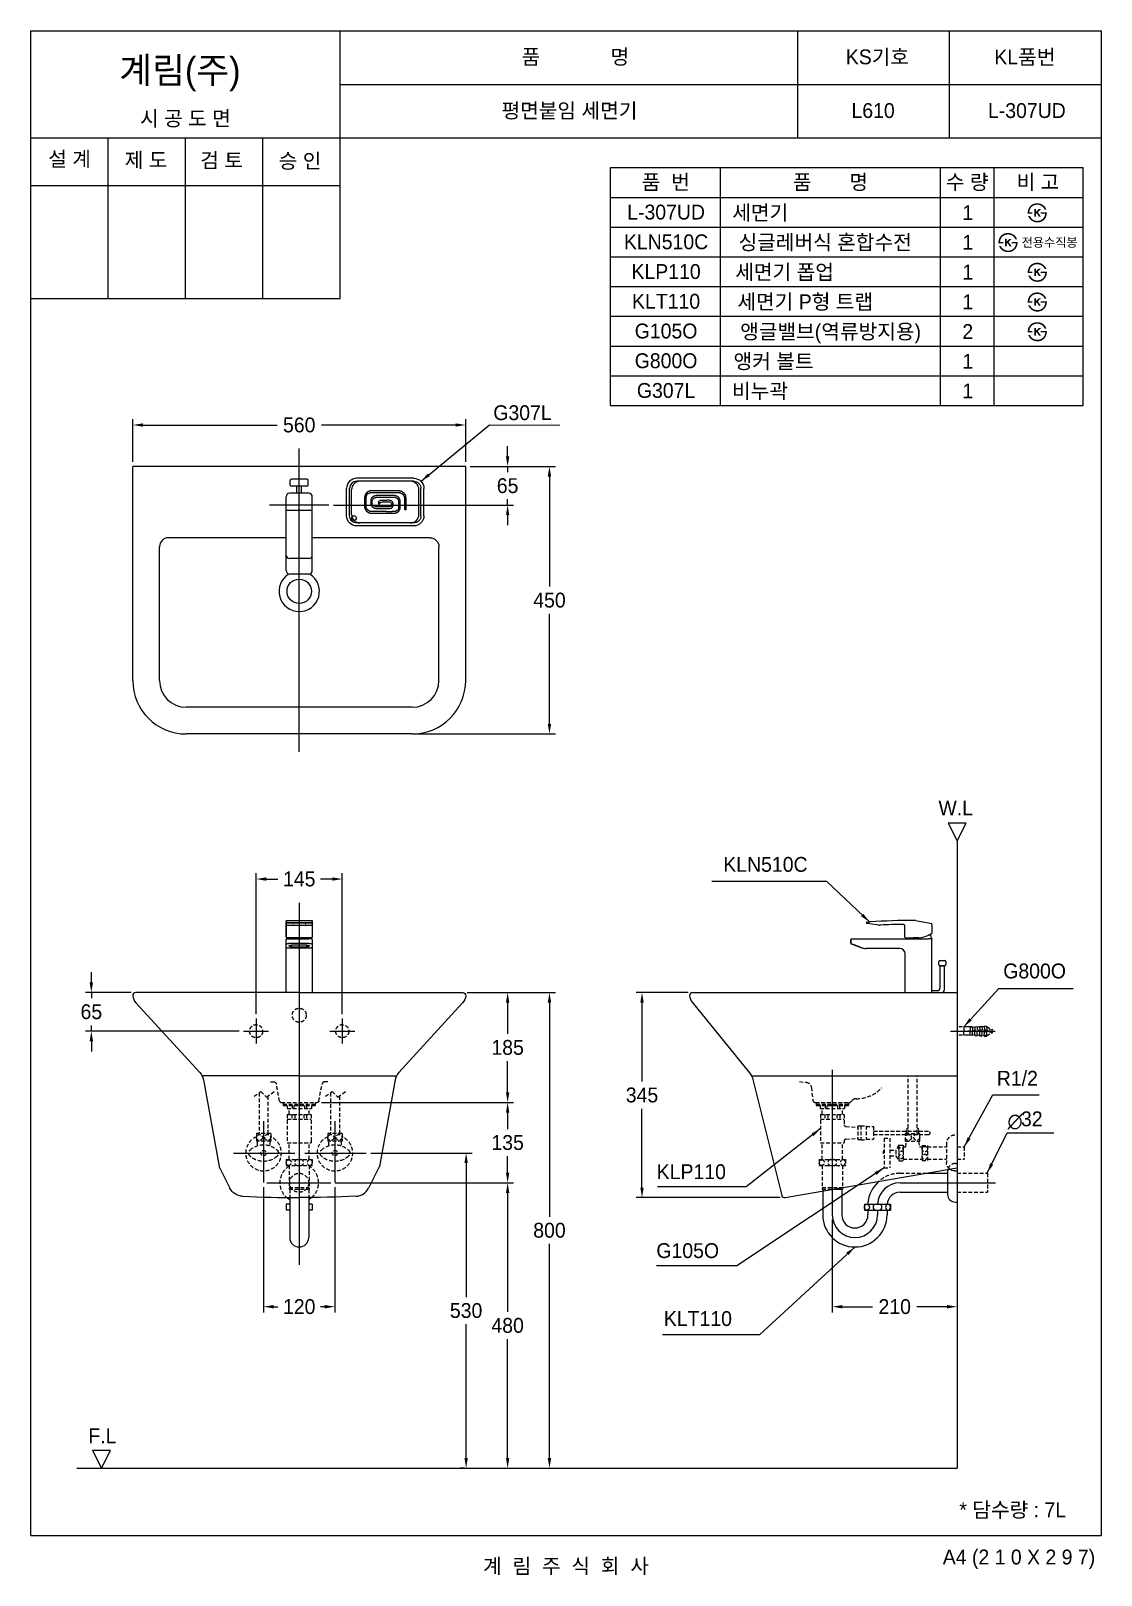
# Model space of a CAD drawing. Header units: millimetres. Extents: x 0 to 1800, y -67 to 2530.
import ezdxf
from ezdxf.enums import TextEntityAlignment as Align
from ezdxf.lldxf.tags import DXFTag

# ---------------------------------------------------------------- set-up
doc = ezdxf.new("R2010")
doc.units = ezdxf.units.MM
doc.linetypes.add('DASHED2', pattern=[9.525, 6.35, -3.175])
for name, color, linetype in [('TEXT', 7, 'Continuous'), ('내부선 및 부속', 4, 'Continuous'), ('도각라인', 7, 'Continuous'), ('외형선', 3, 'Continuous'), ('점선', 6, 'DASHED2'), ('중심선', 1, 'DASHED'), ('치수선', 7, 'Continuous')]:
    doc.layers.add(name, color=color, linetype=linetype)
doc.styles.add('____', font='')
doc.styles.add('타이틀', font='H2GTRM.TTF', dxfattribs={"height": 25})
doc.styles.get('____').set_extended_font_data('굴림')
tags = doc.linetypes.add('DASHDOT', pattern=[70, 31, -13, 13, -13]).pattern_tags.tags
tags[10:11] = [DXFTag(74, 4), DXFTag(75, 0), DXFTag(340, '0'), DXFTag(46, 0.0), DXFTag(50, 0.0), DXFTag(44, 0.0), DXFTag(45, 0.0)]
tags[8:9] = [DXFTag(74, 4), DXFTag(75, 0), DXFTag(340, '0'), DXFTag(46, 0.0), DXFTag(50, 0.0), DXFTag(44, 0.0), DXFTag(45, 0.0)]
tags[6:7] = [DXFTag(74, 4), DXFTag(75, 0), DXFTag(340, '0'), DXFTag(46, 0.0), DXFTag(50, 0.0), DXFTag(44, 0.0), DXFTag(45, 0.0)]
tags[4:5] = [DXFTag(74, 4), DXFTag(75, 0), DXFTag(340, '0'), DXFTag(46, 0.0), DXFTag(50, 0.0), DXFTag(44, 0.0), DXFTag(45, 0.0)]
tags = doc.linetypes.add('DASHED', pattern=[25.72, 12.86, -12.86]).pattern_tags.tags
tags[6:7] = [DXFTag(74, 4), DXFTag(75, 0), DXFTag(340, '0'), DXFTag(46, 0.0), DXFTag(50, 0.0), DXFTag(44, 0.0), DXFTag(45, 0.0)]
tags[4:5] = [DXFTag(74, 4), DXFTag(75, 0), DXFTag(340, '0'), DXFTag(46, 0.0), DXFTag(50, 0.0), DXFTag(44, 0.0), DXFTag(45, 0.0)]
doc.dimstyles.new('MSADIM', dxfattribs={"dimtxt": 33, "dimasz": 17, "dimexe": 10, "dimexo": 7.5, "dimgap": 10, "dimtad": 0, "dimtih": 1, "dimtoh": 1, "dimdec": 0, "dimzin": 1, "dimdsep": 46, "dimtxsty": '____', "dimcen": 11.25, "dimadec": 0, "dimazin": 0, "dimtfac": 1, "dimtdec": 0, "dimtix": 1, "dimtmove": 0, "dimatfit": 3, "dimfxl": 0, "dimtolj": 1, "dimtzin": 1, "dimarcsym": 0})

msp = doc.modelspace()

# ---------------------------------------------------------------- texts
at = {"layer": 'TEXT', "style": '타이틀'}
for s, height, p in [('품             명', 25, (915.7, 2486.4)), ('KS기호', 25, (1423.8, 2486.3)), ('KL품번', 25, (1671.8, 2486.1)), ('시 공 도 면', 25, (259.9, 2382.7)), ('평면붙임 세면기', 25, (905.8, 2396)), ('L610', 25, (1416.5, 2396)), ('L-307UD', 25, (1675.1, 2396)), ('설 계', 25, (65, 2314.6)), ('제 도', 25, (193.8, 2312.9)), ('검 토', 25, (320.8, 2312.3)), ('승 인', 25, (452.7, 2311.4)), ('품  번', 25, (1067.9, 2275.7)), ('품       명', 25, (1344.8, 2275.7)), ('수 량', 25, (1574.8, 2275.7)), ('비 고', 25, (1693.6, 2275.7)), ('L-307UD', 25, (1068.3, 2225.3)), ('세면기', 25, (1226.7, 2224.4)), ('1', 25, (1575.7, 2224.4)), ('KLN510C', 25, (1068.3, 2175.3)), ('싱글레버식 혼합수전', 25, (1335.9, 2174.4)), ('1', 25, (1575.7, 2174.4)), ('전용수직봉', 15, (1713.4, 2174.4)), ('KLP110', 25, (1068.3, 2125.3)), ('세면기 폽업', 25, (1267.6, 2124.4)), ('1', 25, (1575.7, 2124.4)), ('KLT110', 25, (1068.3, 2075.3)), ('세면기 P형 트랩', 25, (1302.4, 2074.4)), ('1', 25, (1575.7, 2074.4)), ('G105O', 25, (1068.3, 2025.3)), ('앵글밸브(역류방지용)', 25, (1345, 2024.4)), ('2', 25, (1575.7, 2024.4)), ('G800O', 25, (1068.3, 1975.3)), ('앵커 볼트', 25, (1249, 1974.4)), ('1', 25, (1575.7, 1974.4)), ('G307L', 25, (1068.3, 1925.3)), ('비누곽', 25, (1226.2, 1924.4)), ('1', 25, (1575.7, 1924.4)), ('* 담수량 : 7L', 25, (1651.3, 42.9)), ('계  림  주  식  회  사', 25, (900, -51.7))]:
    msp.add_text(s, height=height, dxfattribs=at).set_placement(p, align=Align.MIDDLE_CENTER)
msp.add_text('계림(주)', height=44, dxfattribs=at).set_placement((148.7, 2441.8))
for s, p in [('W.L', (1555.5, 1223.2)), ('F.L', (120.3, 167.5))]:
    msp.add_text(s, height=25, dxfattribs=at).set_placement(p, align=Align.MIDDLE)
msp.add_text('A4 (2 1 0 X 2 9 7)', height=25, dxfattribs=at).set_placement((1790, -36.5), align=Align.MIDDLE_RIGHT)
at = {"layer": 'TEXT', "char_height": 25, "width": 380.447, "attachment_point": 1, "line_spacing_factor": 0.963855, "style": '타이틀'}
for s, insert in [('\\A1;G307L', (777.7, 1900.4)), ('\\A1;KLN510C', (1164.5, 1140.8)), ('\\A1;G800O', (1635.4, 961.6)), ('\\A1;R1/2', (1624.6, 781.1)), ('\\A1;KLP110', (1052.6, 624)), ('\\A1;G105O', (1052, 491.3)), ('\\A1;KLT110', (1064.6, 377))]:
    msp.add_mtext(s, dxfattribs=dict(at, insert=insert))
at = {"layer": '치수선'}
for s, style, p in [('∅', '____', (1642.6, 683.9)), ('32', '타이틀', (1665.2, 687.9))]:
    msp.add_text(s, height=25, dxfattribs=dict(at, style=style)).set_placement(p)

# ---------------------------------------------------------------- blocks, each defined once
blk = doc.blocks.new('*D1')
at = {"layer": '치수선', "color": 0, "linetype": 'Continuous', "lineweight": -2}
for p, q in [((378.8, 876.4), (378.8, 1113.7)), ((395.8, 1103.7), (415.4, 1103.7)), ((506.8, 1103.7), (487.3, 1103.7)), ((523.8, 876.4), (523.8, 1113.7))]:
    blk.add_line(p, q, dxfattribs=at)
at = {"layer": '치수선', "color": 0, "linetype": 'Continuous'}
for points in [[(395.8, 1106.5), (395.8, 1100.8), (378.8, 1103.7)], [(506.8, 1106.5), (506.8, 1100.8), (523.8, 1103.7)]]:
    blk.add_solid(points, dxfattribs=at)
at = {"layer": '치수선', "color": 0, "linetype": 'Continuous', "insert": (451.3, 1103.7), "char_height": 25, "attachment_point": 5, "style": '____'}
blk.add_mtext('\\A1;145', dxfattribs=at)
blk = doc.blocks.new('*D2')
at = {"layer": '치수선', "color": 0, "linetype": 'Continuous', "lineweight": -2}
for p, q in [((101.7, 929.9), (101.7, 946.9)), ((168.8, 912.9), (91.7, 912.9)), ((101.7, 912.9), (101.7, 903.2)), ((101.7, 847.9), (101.7, 857.5)), ((350.3, 847.9), (91.7, 847.9)), ((101.7, 830.9), (101.7, 813.9))]:
    blk.add_line(p, q, dxfattribs=at)
at = {"layer": '치수선', "color": 0, "linetype": 'Continuous'}
for points in [[(98.8, 929.9), (104.5, 929.9), (101.7, 912.9)], [(98.8, 830.9), (104.5, 830.9), (101.7, 847.9)]]:
    blk.add_solid(points, dxfattribs=at)
at = {"layer": '치수선', "color": 0, "linetype": 'Continuous', "insert": (101.7, 880.4), "char_height": 25, "attachment_point": 5, "style": '____'}
blk.add_mtext('\\A1;65', dxfattribs=at)
blk = doc.blocks.new('*D3')
at = {"layer": '치수선', "color": 0, "linetype": 'Continuous', "lineweight": -2}
for p, q in [((733.8, 912.9), (811.8, 912.9)), ((801.8, 895.9), (801.8, 843.2)), ((801.8, 744.9), (801.8, 797.5)), ((488.9, 727.9), (811.8, 727.9))]:
    blk.add_line(p, q, dxfattribs=at)
at = {"layer": '치수선', "color": 0, "linetype": 'Continuous'}
for points in [[(799, 895.9), (804.7, 895.9), (801.8, 912.9)], [(799, 744.9), (804.7, 744.9), (801.8, 727.9)]]:
    blk.add_solid(points, dxfattribs=at)
at = {"layer": '치수선', "color": 0, "linetype": 'Continuous', "insert": (801.8, 820.4), "char_height": 25, "attachment_point": 5, "style": '____'}
blk.add_mtext('\\A1;185', dxfattribs=at)
blk = doc.blocks.new('*D4')
at = {"layer": '치수선', "color": 0, "linetype": 'Continuous', "lineweight": -2}
for p, q in [((488.9, 727.9), (811.8, 727.9)), ((801.8, 710.9), (801.8, 683.2)), ((801.8, 609.9), (801.8, 637.5)), ((511.9, 592.9), (811.8, 592.9))]:
    blk.add_line(p, q, dxfattribs=at)
at = {"layer": '치수선', "color": 0, "linetype": 'Continuous'}
for points in [[(799, 710.9), (804.7, 710.9), (801.8, 727.9)], [(799, 609.9), (804.7, 609.9), (801.8, 592.9)]]:
    blk.add_solid(points, dxfattribs=at)
at = {"layer": '치수선', "color": 0, "linetype": 'Continuous', "insert": (801.8, 660.4), "char_height": 25, "attachment_point": 5, "style": '____'}
blk.add_mtext('\\A1;135', dxfattribs=at)
blk = doc.blocks.new('*D5')
at = {"layer": '치수선', "color": 0, "linetype": 'Continuous', "lineweight": -2}
for p, q in [((511.9, 592.9), (811.8, 592.9)), ((801.8, 575.9), (801.8, 375.7)), ((801.8, 129.9), (801.8, 330)), ((804.1, 112.9), (811.8, 112.9))]:
    blk.add_line(p, q, dxfattribs=at)
at = {"layer": '치수선', "color": 0, "linetype": 'Continuous'}
for points in [[(799, 575.9), (804.7, 575.9), (801.8, 592.9)], [(799, 129.9), (804.7, 129.9), (801.8, 112.9)]]:
    blk.add_solid(points, dxfattribs=at)
at = {"layer": '치수선', "color": 0, "linetype": 'Continuous', "insert": (801.8, 352.9), "char_height": 25, "attachment_point": 5, "style": '____'}
blk.add_mtext('\\A1;480', dxfattribs=at)
blk = doc.blocks.new('*D6')
at = {"layer": '치수선', "color": 0, "linetype": 'Continuous', "lineweight": -2}
for p, q in [((733.8, 912.9), (882.2, 912.9)), ((872.2, 895.9), (872.2, 535.7)), ((872.2, 129.9), (872.2, 490)), ((867.5, 112.9), (882.2, 112.9))]:
    blk.add_line(p, q, dxfattribs=at)
at = {"layer": '치수선', "color": 0, "linetype": 'Continuous'}
for points in [[(869.3, 895.9), (875, 895.9), (872.2, 912.9)], [(869.3, 129.9), (875, 129.9), (872.2, 112.9)]]:
    blk.add_solid(points, dxfattribs=at)
at = {"layer": '치수선', "color": 0, "linetype": 'Continuous', "insert": (872.2, 512.9), "char_height": 25, "attachment_point": 5, "style": '____'}
blk.add_mtext('\\A1;800', dxfattribs=at)
blk = doc.blocks.new('*D7')
at = {"layer": '치수선', "color": 0, "linetype": 'Continuous', "lineweight": -2}
for p, q in [((571.6, 642.9), (742, 642.9)), ((732, 625.9), (732, 400.7)), ((732, 129.9), (732, 355)), ((729.6, 112.9), (722, 112.9))]:
    blk.add_line(p, q, dxfattribs=at)
at = {"layer": '치수선', "color": 0, "linetype": 'Continuous'}
for points in [[(729.2, 625.9), (734.8, 625.9), (732, 642.9)], [(729.2, 129.9), (734.8, 129.9), (732, 112.9)]]:
    blk.add_solid(points, dxfattribs=at)
at = {"layer": '치수선', "color": 0, "linetype": 'Continuous', "insert": (732, 377.9), "char_height": 25, "attachment_point": 5, "style": '____'}
blk.add_mtext('\\A1;530', dxfattribs=at)
blk = doc.blocks.new('*D8')
at = {"layer": '치수선', "color": 0, "linetype": 'Continuous', "lineweight": -2}
for p, q in [((391.3, 585.7), (391.3, 374.5)), ((511.3, 585.7), (511.3, 374.5)), ((408.3, 384.5), (415.4, 384.5)), ((494.3, 384.5), (487.3, 384.5))]:
    blk.add_line(p, q, dxfattribs=at)
at = {"layer": '치수선', "color": 0, "linetype": 'Continuous'}
for points in [[(408.3, 387.3), (408.3, 381.6), (391.3, 384.5)], [(494.3, 387.3), (494.3, 381.6), (511.3, 384.5)]]:
    blk.add_solid(points, dxfattribs=at)
at = {"layer": '치수선', "color": 0, "linetype": 'Continuous', "insert": (451.3, 384.5), "char_height": 25, "attachment_point": 5, "style": '____'}
blk.add_mtext('\\A1;120', dxfattribs=at)
blk = doc.blocks.new('*D11')
at = {"layer": '치수선', "color": 0, "linetype": 'Continuous', "lineweight": -2}
for p, q in [((171.3, 1805.1), (171.3, 1877.2)), ((731.3, 1805.1), (731.3, 1877.2)), ((188.3, 1867.2), (414, 1867.2)), ((714.3, 1867.2), (488.7, 1867.2))]:
    blk.add_line(p, q, dxfattribs=at)
at = {"layer": '치수선', "color": 0, "linetype": 'Continuous'}
for points in [[(188.3, 1870), (188.3, 1864.4), (171.3, 1867.2)], [(714.3, 1870), (714.3, 1864.4), (731.3, 1867.2)]]:
    blk.add_solid(points, dxfattribs=at)
at = {"layer": '치수선', "color": 0, "linetype": 'Continuous', "insert": (451.3, 1867.2), "char_height": 25, "attachment_point": 5, "style": '____'}
blk.add_mtext('\\A1;560', dxfattribs=at)
blk = doc.blocks.new('*D12')
at = {"layer": '치수선', "color": 0, "linetype": 'Continuous', "lineweight": -2}
for p, q in [((801.8, 1814.6), (801.8, 1831.6)), ((738.8, 1797.6), (811.8, 1797.6)), ((801.8, 1797.6), (801.8, 1788)), ((801.8, 1732.6), (801.8, 1742.3)), ((508.8, 1732.6), (811.8, 1732.6)), ((801.8, 1715.6), (801.8, 1698.6))]:
    blk.add_line(p, q, dxfattribs=at)
at = {"layer": '치수선', "color": 0, "linetype": 'Continuous'}
for points in [[(799, 1814.6), (804.7, 1814.6), (801.8, 1797.6)], [(799, 1715.6), (804.7, 1715.6), (801.8, 1732.6)]]:
    blk.add_solid(points, dxfattribs=at)
at = {"layer": '치수선', "color": 0, "linetype": 'Continuous', "insert": (801.8, 1765.1), "char_height": 25, "attachment_point": 5, "style": '____'}
blk.add_mtext('\\A1;65', dxfattribs=at)
blk = doc.blocks.new('*D13')
at = {"layer": '치수선', "color": 0, "linetype": 'Continuous', "lineweight": -2}
for p, q in [((738.8, 1797.6), (882.2, 1797.6)), ((872.2, 1780.6), (872.2, 1595.5)), ((872.2, 1364.6), (872.2, 1549.8)), ((648.8, 1347.6), (882.2, 1347.6))]:
    blk.add_line(p, q, dxfattribs=at)
at = {"layer": '치수선', "color": 0, "linetype": 'Continuous'}
for points in [[(869.3, 1780.6), (875, 1780.6), (872.2, 1797.6)], [(869.3, 1364.6), (875, 1364.6), (872.2, 1347.6)]]:
    blk.add_solid(points, dxfattribs=at)
at = {"layer": '치수선', "color": 0, "linetype": 'Continuous', "insert": (872.2, 1572.6), "char_height": 25, "attachment_point": 5, "style": '____'}
blk.add_mtext('\\A1;450', dxfattribs=at)
blk = doc.blocks.new('*D9')
at = {"layer": '치수선', "color": 0, "linetype": 'Continuous', "lineweight": -2}
for p, q in [((1105.4, 912.9), (1017.8, 912.9)), ((1027.8, 895.9), (1027.8, 763.2)), ((1027.8, 584.9), (1027.8, 717.5)), ((1260.4, 567.9), (1017.8, 567.9))]:
    blk.add_line(p, q, dxfattribs=at)
at = {"layer": '치수선', "color": 0, "linetype": 'Continuous'}
for points in [[(1025, 895.9), (1030.7, 895.9), (1027.8, 912.9)], [(1025, 584.9), (1030.7, 584.9), (1027.8, 567.9)]]:
    blk.add_solid(points, dxfattribs=at)
at = {"layer": '치수선', "color": 0, "linetype": 'Continuous', "insert": (1027.8, 740.4), "char_height": 25, "attachment_point": 5, "style": '____'}
blk.add_mtext('\\A1;345', dxfattribs=at)
blk = doc.blocks.new('*D10')
at = {"layer": '치수선', "color": 0, "linetype": 'Continuous', "lineweight": -2}
for p, q in [((1347.9, 531.4), (1347.9, 374.5)), ((1557.9, 396.6), (1557.9, 374.5)), ((1364.9, 384.5), (1415.6, 384.5)), ((1540.9, 384.5), (1490.2, 384.5))]:
    blk.add_line(p, q, dxfattribs=at)
at = {"layer": '치수선', "color": 0, "linetype": 'Continuous'}
for points in [[(1364.9, 387.3), (1364.9, 381.6), (1347.9, 384.5)], [(1540.9, 387.3), (1540.9, 381.6), (1557.9, 384.5)]]:
    blk.add_solid(points, dxfattribs=at)
at = {"layer": '치수선', "color": 0, "linetype": 'Continuous', "insert": (1452.9, 384.5), "char_height": 25, "attachment_point": 5, "style": '____'}
blk.add_mtext('\\A1;210', dxfattribs=at)

# ---------------------------------------------------------------- dimensions: what is measured, and where the dimension line sits
at = {"layer": '치수선', "linetype": 'Continuous'}
for base, p1, p2, picture, middle in [((731.3, 1867.2), (171.3, 1797.6), (731.3, 1797.6), '*D11', (451.3, 1867.2)), ((523.8, 1103.7), (378.8, 868.9), (523.8, 868.9), '*D1', (451.3, 1103.7)), ((511.3, 384.5), (391.3, 593.2), (511.3, 593.2), '*D8', (451.3, 384.5))]:
    dim = msp.add_linear_dim(base=base, p1=p1, p2=p2, dimstyle='MSADIM', override={"dimtxt": 25}, dxfattribs=at)
    dim.commit()
    dim.dimension.update_dxf_attribs({"geometry": picture, "text_midpoint": middle, "dimtype": 160})
for base, p1, p2, picture, middle in [((801.8, 1797.6), (501.3, 1732.6), (731.3, 1797.6), '*D12', (801.8, 1765.1)), ((872.2, 1347.6), (731.3, 1797.6), (641.3, 1347.6), '*D13', (872.2, 1572.6)), ((101.7, 912.9), (357.8, 847.9), (176.3, 912.9), '*D2', (101.7, 880.4)), ((872.2, 112.9), (726.3, 912.9), (860, 112.9), '*D6', (872.2, 512.9)), ((1027.8, 567.9), (1112.9, 912.9), (1267.9, 567.9), '*D9', (1027.8, 740.4)), ((732, 112.9), (564.1, 642.9), (737.1, 112.9), '*D7', (732, 377.9))]:
    dim = msp.add_linear_dim(base=base, p1=p1, p2=p2, angle=90, dimstyle='MSADIM', override={"dimtxt": 25}, dxfattribs=at)
    dim.commit()
    dim.dimension.update_dxf_attribs({"geometry": picture, "text_midpoint": middle, "dimtype": 160})
for base, p1, p2, picture, middle in [((801.8, 727.9), (726.3, 912.9), (481.4, 727.9), '*D3', (801.8, 820.4)), ((801.8, 592.9), (481.4, 727.9), (504.4, 592.9), '*D4', (801.8, 660.4)), ((801.8, 112.9), (504.4, 592.9), (796.6, 112.9), '*D5', (801.8, 352.9))]:
    dim = msp.add_linear_dim(base=base, p1=p1, p2=p2, angle=90, dimstyle='MSADIM', override={"dimtxt": 25}, dxfattribs=at)
    dim.commit()
    dim.dimension.update_dxf_attribs({"geometry": picture, "text_midpoint": middle})
dim = msp.add_linear_dim(base=(1557.9, 384.5), p1=(1347.9, 538.9), p2=(1557.9, 404.1), dimstyle='MSADIM', override={"dimtxt": 25}, dxfattribs=at)
dim.commit()
dim.dimension.update_dxf_attribs({"geometry": '*D10', "text_midpoint": (1452.9, 384.5)})

# ---------------------------------------------------------------- hatches: boundary and pattern name
at = {"layer": 'TEXT'}
for points in [[(1676.6, 2222.8), (1676.6, 2223.2), (1676.6, 2223.6), (1676.5, 2224), (1676.6, 2224.4), (1676.6, 2224.8), (1676.6, 2225.2), (1676.6, 2225.6), (1676.7, 2226), (1676.7, 2226.4), (1676.8, 2226.8), (1676.8, 2227.2), (1676.9, 2227.6), (1677, 2228), (1677.1, 2228.4), (1677.2, 2228.8), (1677.3, 2229.1), (1677.4, 2229.5), (1677.5, 2229.9), (1677.7, 2230.3), (1677.8, 2230.6), (1678, 2231), (1678.1, 2231.4), (1678.3, 2231.7), (1678.5, 2232.1), (1678.7, 2232.4), (1678.9, 2232.7), (1679.1, 2233.1), (1679.3, 2233.4), (1679.5, 2233.7), (1679.7, 2234), (1680, 2234.3), (1680.5, 2234.9), (1680.8, 2235.2), (1681, 2235.5), (1681.3, 2235.8), (1681.6, 2236.1), (1681.9, 2236.4), (1682.2, 2236.6), (1682.5, 2236.9), (1682.8, 2237.1), (1683.2, 2237.4), (1683.5, 2237.6), (1683.8, 2237.8), (1684.2, 2238), (1684.5, 2238.2), (1684.9, 2238.4), (1685.2, 2238.6), (1685.7, 2238.7), (1686.1, 2238.9), (1686.5, 2239.1), (1686.9, 2239.2), (1687.3, 2239.4), (1687.8, 2239.5), (1688.2, 2239.6), (1688.6, 2239.7), (1689.1, 2239.8), (1689.5, 2239.9), (1690, 2239.9), (1690.5, 2240), (1691, 2240), (1691.4, 2240.1), (1691.9, 2240.1), (1692.4, 2240.1), (1693.2, 2240.1), (1693.6, 2240.1), (1693.9, 2240), (1694.3, 2240), (1694.7, 2240), (1695, 2239.9), (1695.4, 2239.9), (1695.7, 2239.8), (1696.1, 2239.7), (1696.4, 2239.7), (1696.8, 2239.6), (1697.1, 2239.5), (1697.4, 2239.4), (1697.8, 2239.3), (1698.1, 2239.2), (1698.4, 2239.1), (1698.7, 2239), (1699, 2238.9), (1699.4, 2238.7), (1699.7, 2238.6), (1700, 2238.5), (1700.3, 2238.3), (1700.6, 2238.2), (1700.8, 2238), (1701.1, 2237.8), (1701.4, 2237.7), (1701.7, 2237.5), (1702, 2237.3), (1702.2, 2237.1), (1702.5, 2236.9), (1702.8, 2236.7), (1703.2, 2236.4), (1703.6, 2236), (1704, 2235.6), (1704.4, 2235.2), (1704.8, 2234.8), (1705.1, 2234.4), (1705.5, 2234), (1705.8, 2233.6), (1706.1, 2233.1), (1706.4, 2232.6), (1706.7, 2232.2), (1707, 2231.7), (1707.3, 2231.1), (1707.5, 2230.6), (1707.8, 2230.1), (1708, 2229.5), (1708, 2229.5), (1704.9, 2229.5), (1704.9, 2229.5), (1704.8, 2229.7), (1704.8, 2229.9), (1704.7, 2230.1), (1704.6, 2230.2), (1704.6, 2230.4), (1704.5, 2230.6), (1704.4, 2230.7), (1704.3, 2230.9), (1704.2, 2231.1), (1704.1, 2231.2), (1704, 2231.4), (1703.9, 2231.6), (1703.8, 2231.7), (1703.7, 2231.9), (1703.6, 2232.1), (1703.5, 2232.2), (1703.3, 2232.4), (1703.2, 2232.6), (1702.9, 2232.9), (1702.7, 2233.2), (1702.4, 2233.5), (1702.1, 2233.8), (1701.7, 2234.1), (1701.4, 2234.4), (1701, 2234.7), (1700.8, 2234.9), (1700.6, 2235.1), (1700.3, 2235.2), (1700.1, 2235.4), (1699.9, 2235.5), (1699.6, 2235.7), (1699.4, 2235.8), (1699.1, 2236), (1698.9, 2236.1), (1698.6, 2236.2), (1698.4, 2236.4), (1698.1, 2236.5), (1697.9, 2236.6), (1697.6, 2236.7), (1697.4, 2236.8), (1697.1, 2236.9), (1696.8, 2237), (1696.6, 2237), (1696.3, 2237.1), (1696.1, 2237.2), (1695.8, 2237.3), (1695.5, 2237.3), (1695.2, 2237.4), (1695, 2237.4), (1694.7, 2237.5), (1694.4, 2237.5), (1694.1, 2237.5), (1693.8, 2237.6), (1693.6, 2237.6), (1693.3, 2237.6), (1693, 2237.6), (1692.7, 2237.6), (1692.3, 2237.6), (1692, 2237.6), (1691.7, 2237.6), (1691.3, 2237.5), (1691, 2237.5), (1690.7, 2237.5), (1690.3, 2237.4), (1690, 2237.4), (1689.7, 2237.3), (1689.4, 2237.3), (1689.1, 2237.2), (1688.8, 2237.1), (1688.5, 2237), (1688.2, 2237), (1687.9, 2236.9), (1687.6, 2236.8), (1687.3, 2236.7), (1687, 2236.5), (1686.7, 2236.4), (1686.5, 2236.3), (1686.2, 2236.2), (1685.9, 2236), (1685.6, 2235.9), (1685.4, 2235.7), (1685.1, 2235.6), (1684.9, 2235.4), (1684.6, 2235.2), (1684.4, 2235), (1684.1, 2234.9), (1683.9, 2234.7), (1683.7, 2234.5), (1683.4, 2234.3), (1683.2, 2234), (1683, 2233.8), (1682.7, 2233.6), (1682.5, 2233.4), (1682.3, 2233.1), (1682.1, 2232.9), (1681.9, 2232.6), (1681.7, 2232.4), (1681.6, 2232.1), (1681.4, 2231.9), (1681.2, 2231.6), (1681.1, 2231.4), (1680.9, 2231.1), (1680.8, 2230.8), (1680.6, 2230.5), (1680.5, 2230.3), (1680.4, 2230), (1680.3, 2229.7), (1680.2, 2229.4), (1680, 2229.1), (1680, 2228.8), (1679.9, 2228.5), (1679.8, 2228.2), (1679.7, 2227.8), (1679.6, 2227.5), (1679.6, 2227.2), (1679.5, 2226.9), (1679.5, 2226.5), (1679.4, 2226.2), (1679.4, 2225.8), (1679.4, 2225.5), (1679.3, 2225.1), (1679.3, 2225.1), (1684.5, 2225.1), (1684.5, 2225.1), (1684.5, 2225.1), (1684.5, 2222.8), (1684.5, 2222.8), (1684.5, 2222.8), (1676.6, 2222.8)], [(1708.7, 2225.1), (1708.8, 2224.7), (1708.7, 2224.3), (1708.7, 2223.8), (1708.7, 2223.4), (1708.7, 2223), (1708.6, 2222.5), (1708.6, 2222.1), (1708.5, 2221.7), (1708.5, 2221.3), (1708.4, 2220.9), (1708.3, 2220.4), (1708.2, 2220), (1708.1, 2219.6), (1708, 2219.2), (1707.8, 2218.8), (1707.7, 2218.4), (1707.6, 2218), (1707.4, 2217.6), (1707.3, 2217.3), (1707.1, 2216.9), (1706.9, 2216.5), (1706.7, 2216.2), (1706.6, 2215.8), (1706.4, 2215.5), (1706.2, 2215.1), (1705.9, 2214.8), (1705.7, 2214.5), (1705.5, 2214.2), (1705.3, 2213.8), (1705, 2213.5), (1704.8, 2213.2), (1704.5, 2212.9), (1704.2, 2212.6), (1704, 2212.4), (1703.7, 2212.1), (1703.4, 2211.8), (1703.1, 2211.6), (1702.8, 2211.3), (1702.5, 2211.1), (1702.2, 2210.8), (1701.9, 2210.6), (1701.6, 2210.4), (1701.2, 2210.2), (1700.9, 2210), (1700.6, 2209.8), (1700.2, 2209.6), (1699.9, 2209.4), (1699.5, 2209.3), (1699.2, 2209.1), (1698.8, 2209), (1698.4, 2208.8), (1698, 2208.7), (1697.7, 2208.6), (1697.3, 2208.5), (1696.9, 2208.4), (1696.5, 2208.3), (1696.1, 2208.2), (1695.7, 2208.1), (1695.3, 2208.1), (1694.9, 2208), (1694.5, 2208), (1694.1, 2208), (1693.7, 2207.9), (1693.3, 2207.9), (1692.6, 2207.9), (1692, 2208), (1691.3, 2208), (1690.7, 2208.1), (1690.1, 2208.2), (1689.8, 2208.2), (1689.5, 2208.3), (1689.2, 2208.3), (1688.9, 2208.4), (1688.6, 2208.5), (1688.3, 2208.6), (1688, 2208.6), (1687.7, 2208.7), (1687.4, 2208.8), (1687.1, 2208.9), (1686.8, 2209), (1686.6, 2209.1), (1686.3, 2209.2), (1686, 2209.4), (1685.7, 2209.5), (1685.5, 2209.6), (1685.2, 2209.7), (1684.9, 2209.9), (1684.7, 2210), (1684.4, 2210.2), (1684.1, 2210.3), (1683.6, 2210.7), (1683.4, 2210.8), (1683.1, 2211), (1682.8, 2211.2), (1682.6, 2211.4), (1682.4, 2211.6), (1682.1, 2211.8), (1681.9, 2212), (1681.6, 2212.2), (1681.4, 2212.5), (1681.2, 2212.7), (1681, 2212.9), (1680.8, 2213.1), (1680.5, 2213.4), (1680.3, 2213.6), (1680.1, 2213.9), (1679.9, 2214.1), (1679.7, 2214.4), (1679.6, 2214.6), (1679.4, 2214.9), (1679.2, 2215.2), (1679, 2215.5), (1678.8, 2215.7), (1678.7, 2216), (1678.5, 2216.3), (1678.3, 2216.6), (1678.2, 2216.9), (1678, 2217.2), (1677.8, 2217.8), (1677.5, 2218.5), (1677.5, 2218.5), (1680.4, 2218.5), (1680.4, 2218.5), (1680.7, 2218.1), (1680.9, 2217.6), (1681.1, 2217.2), (1681.4, 2216.9), (1681.6, 2216.5), (1681.9, 2216.1), (1682.1, 2215.8), (1682.4, 2215.4), (1682.7, 2215.1), (1682.9, 2214.8), (1683.2, 2214.5), (1683.5, 2214.2), (1683.8, 2213.9), (1684.1, 2213.6), (1684.4, 2213.3), (1684.7, 2213.1), (1684.9, 2212.9), (1685.2, 2212.7), (1685.4, 2212.6), (1685.6, 2212.4), (1685.9, 2212.3), (1686.1, 2212.1), (1686.3, 2212), (1686.6, 2211.9), (1686.8, 2211.7), (1687.1, 2211.6), (1687.3, 2211.5), (1687.6, 2211.4), (1687.9, 2211.3), (1688.1, 2211.2), (1688.4, 2211.1), (1688.7, 2211), (1688.9, 2211), (1689.2, 2210.9), (1689.5, 2210.8), (1689.8, 2210.8), (1690, 2210.7), (1690.3, 2210.7), (1690.6, 2210.6), (1690.9, 2210.6), (1691.2, 2210.6), (1691.5, 2210.5), (1691.8, 2210.5), (1692.1, 2210.5), (1692.4, 2210.5), (1692.7, 2210.5), (1693, 2210.5), (1693.9, 2210.5), (1694.1, 2210.6), (1694.4, 2210.6), (1694.7, 2210.6), (1694.9, 2210.6), (1695.2, 2210.7), (1695.5, 2210.7), (1695.7, 2210.8), (1696, 2210.8), (1696.3, 2210.9), (1696.5, 2210.9), (1696.8, 2211), (1697, 2211.1), (1697.3, 2211.2), (1697.5, 2211.2), (1697.8, 2211.3), (1698, 2211.4), (1698.3, 2211.5), (1698.5, 2211.6), (1698.8, 2211.8), (1699, 2211.9), (1699.2, 2212), (1699.5, 2212.1), (1699.7, 2212.3), (1699.9, 2212.4), (1700.2, 2212.6), (1700.4, 2212.7), (1700.6, 2212.9), (1700.9, 2213), (1701.1, 2213.2), (1701.3, 2213.4), (1701.6, 2213.6), (1701.8, 2213.8), (1702, 2214), (1702.3, 2214.3), (1702.5, 2214.5), (1702.7, 2214.8), (1702.9, 2215), (1703.2, 2215.3), (1703.3, 2215.5), (1703.5, 2215.8), (1703.7, 2216), (1703.9, 2216.3), (1704.1, 2216.6), (1704.2, 2216.9), (1704.4, 2217.2), (1704.5, 2217.4), (1704.7, 2217.7), (1704.8, 2218), (1704.9, 2218.3), (1705.1, 2218.7), (1705.2, 2219), (1705.3, 2219.3), (1705.4, 2219.6), (1705.5, 2220), (1705.6, 2220.3), (1705.6, 2220.6), (1705.7, 2221), (1705.8, 2221.3), (1705.8, 2221.7), (1705.9, 2222.1), (1705.9, 2222.4), (1705.9, 2222.8), (1705.9, 2222.8), (1698.5, 2222.8), (1698.5, 2222.8), (1698.5, 2222.8), (1698.5, 2225.1), (1698.5, 2225.1), (1698.5, 2225.1), (1708.7, 2225.1)], [(1690.3, 2225.8), (1695.1, 2230.2), (1699, 2230.2), (1693.6, 2225.2), (1698.7, 2217.7), (1695.3, 2217.7), (1691.7, 2223.4), (1690.3, 2222.2), (1690.3, 2217.7), (1687.4, 2217.7), (1687.4, 2230.3), (1690.3, 2230.3)], [(1627.4, 2172.8), (1627.3, 2173.2), (1627.3, 2173.6), (1627.3, 2174), (1627.3, 2174.4), (1627.4, 2174.8), (1627.4, 2175.2), (1627.4, 2175.6), (1627.4, 2176), (1627.5, 2176.4), (1627.6, 2176.8), (1627.6, 2177.2), (1627.7, 2177.6), (1627.8, 2178), (1627.9, 2178.4), (1628, 2178.8), (1628.1, 2179.1), (1628.2, 2179.5), (1628.3, 2179.9), (1628.5, 2180.3), (1628.6, 2180.6), (1628.8, 2181), (1628.9, 2181.4), (1629.1, 2181.7), (1629.3, 2182.1), (1629.5, 2182.4), (1629.7, 2182.7), (1629.9, 2183.1), (1630.1, 2183.4), (1630.3, 2183.7), (1630.5, 2184), (1630.8, 2184.3), (1631.3, 2184.9), (1631.5, 2185.2), (1631.8, 2185.5), (1632.1, 2185.8), (1632.4, 2186.1), (1632.7, 2186.4), (1633, 2186.6), (1633.3, 2186.9), (1633.6, 2187.1), (1633.9, 2187.4), (1634.3, 2187.6), (1634.6, 2187.8), (1635, 2188), (1635.3, 2188.2), (1635.7, 2188.4), (1636, 2188.6), (1636.4, 2188.7), (1636.8, 2188.9), (1637.3, 2189.1), (1637.7, 2189.2), (1638.1, 2189.4), (1638.5, 2189.5), (1639, 2189.6), (1639.4, 2189.7), (1639.9, 2189.8), (1640.3, 2189.9), (1640.8, 2189.9), (1641.3, 2190), (1641.7, 2190), (1642.2, 2190.1), (1642.7, 2190.1), (1643.2, 2190.1), (1644, 2190.1), (1644.3, 2190.1), (1644.7, 2190), (1645.1, 2190), (1645.4, 2190), (1645.8, 2189.9), (1646.2, 2189.9), (1646.5, 2189.8), (1646.9, 2189.7), (1647.2, 2189.7), (1647.5, 2189.6), (1647.9, 2189.5), (1648.2, 2189.4), (1648.5, 2189.3), (1648.9, 2189.2), (1649.2, 2189.1), (1649.5, 2189), (1649.8, 2188.9), (1650.1, 2188.7), (1650.4, 2188.6), (1650.7, 2188.5), (1651, 2188.3), (1651.3, 2188.2), (1651.6, 2188), (1651.9, 2187.8), (1652.2, 2187.7), (1652.5, 2187.5), (1652.8, 2187.3), (1653, 2187.1), (1653.3, 2186.9), (1653.6, 2186.7), (1654, 2186.4), (1654.4, 2186), (1654.8, 2185.6), (1655.2, 2185.2), (1655.5, 2184.8), (1655.9, 2184.4), (1656.2, 2184), (1656.6, 2183.6), (1656.9, 2183.1), (1657.2, 2182.6), (1657.5, 2182.2), (1657.8, 2181.7), (1658, 2181.1), (1658.3, 2180.6), (1658.6, 2180.1), (1658.8, 2179.5), (1658.8, 2179.5), (1655.7, 2179.5), (1655.7, 2179.5), (1655.6, 2179.7), (1655.6, 2179.9), (1655.5, 2180.1), (1655.4, 2180.2), (1655.3, 2180.4), (1655.3, 2180.6), (1655.2, 2180.7), (1655.1, 2180.9), (1655, 2181.1), (1654.9, 2181.2), (1654.8, 2181.4), (1654.7, 2181.6), (1654.6, 2181.7), (1654.5, 2181.9), (1654.4, 2182.1), (1654.2, 2182.2), (1654.1, 2182.4), (1654, 2182.6), (1653.7, 2182.9), (1653.5, 2183.2), (1653.2, 2183.5), (1652.8, 2183.8), (1652.5, 2184.1), (1652.2, 2184.4), (1651.8, 2184.7), (1651.6, 2184.9), (1651.4, 2185.1), (1651.1, 2185.2), (1650.9, 2185.4), (1650.6, 2185.5), (1650.4, 2185.7), (1650.2, 2185.8), (1649.9, 2186), (1649.7, 2186.1), (1649.4, 2186.2), (1649.2, 2186.4), (1648.9, 2186.5), (1648.7, 2186.6), (1648.4, 2186.7), (1648.2, 2186.8), (1647.9, 2186.9), (1647.6, 2187), (1647.4, 2187), (1647.1, 2187.1), (1646.8, 2187.2), (1646.6, 2187.3), (1646.3, 2187.3), (1646, 2187.4), (1645.7, 2187.4), (1645.5, 2187.5), (1645.2, 2187.5), (1644.9, 2187.5), (1644.6, 2187.6), (1644.3, 2187.6), (1644.1, 2187.6), (1643.8, 2187.6), (1643.5, 2187.6), (1643.1, 2187.6), (1642.8, 2187.6), (1642.4, 2187.6), (1642.1, 2187.5), (1641.8, 2187.5), (1641.4, 2187.5), (1641.1, 2187.4), (1640.8, 2187.4), (1640.5, 2187.3), (1640.2, 2187.3), (1639.9, 2187.2), (1639.6, 2187.1), (1639.3, 2187), (1639, 2187), (1638.7, 2186.9), (1638.4, 2186.8), (1638.1, 2186.7), (1637.8, 2186.5), (1637.5, 2186.4), (1637.2, 2186.3), (1637, 2186.2), (1636.7, 2186), (1636.4, 2185.9), (1636.2, 2185.7), (1635.9, 2185.6), (1635.7, 2185.4), (1635.4, 2185.2), (1635.2, 2185), (1634.9, 2184.9), (1634.7, 2184.7), (1634.4, 2184.5), (1634.2, 2184.3), (1634, 2184), (1633.7, 2183.8), (1633.5, 2183.6), (1633.3, 2183.4), (1633.1, 2183.1), (1632.9, 2182.9), (1632.7, 2182.6), (1632.5, 2182.4), (1632.3, 2182.1), (1632.2, 2181.9), (1632, 2181.6), (1631.9, 2181.4), (1631.7, 2181.1), (1631.6, 2180.8), (1631.4, 2180.5), (1631.3, 2180.3), (1631.2, 2180), (1631, 2179.7), (1630.9, 2179.4), (1630.8, 2179.1), (1630.7, 2178.8), (1630.6, 2178.5), (1630.6, 2178.2), (1630.5, 2177.8), (1630.4, 2177.5), (1630.4, 2177.2), (1630.3, 2176.9), (1630.2, 2176.5), (1630.2, 2176.2), (1630.2, 2175.8), (1630.1, 2175.5), (1630.1, 2175.1), (1630.1, 2175.1), (1635.3, 2175.1), (1635.3, 2175.1), (1635.3, 2175.1), (1635.3, 2172.8), (1635.3, 2172.8), (1635.3, 2172.8), (1627.4, 2172.8)], [(1659.5, 2175.1), (1659.5, 2174.7), (1659.5, 2174.3), (1659.5, 2173.8), (1659.5, 2173.4), (1659.5, 2173), (1659.4, 2172.5), (1659.4, 2172.1), (1659.3, 2171.7), (1659.2, 2171.3), (1659.2, 2170.9), (1659.1, 2170.4), (1659, 2170), (1658.9, 2169.6), (1658.7, 2169.2), (1658.6, 2168.8), (1658.5, 2168.4), (1658.3, 2168), (1658.2, 2167.6), (1658, 2167.3), (1657.9, 2166.9), (1657.7, 2166.5), (1657.5, 2166.2), (1657.3, 2165.8), (1657.1, 2165.5), (1656.9, 2165.1), (1656.7, 2164.8), (1656.5, 2164.5), (1656.3, 2164.2), (1656, 2163.8), (1655.8, 2163.5), (1655.6, 2163.2), (1655.3, 2162.9), (1655, 2162.6), (1654.7, 2162.4), (1654.5, 2162.1), (1654.2, 2161.8), (1653.9, 2161.6), (1653.6, 2161.3), (1653.3, 2161.1), (1653, 2160.8), (1652.7, 2160.6), (1652.3, 2160.4), (1652, 2160.2), (1651.7, 2160), (1651.4, 2159.8), (1651, 2159.6), (1650.7, 2159.4), (1650.3, 2159.3), (1649.9, 2159.1), (1649.6, 2159), (1649.2, 2158.8), (1648.8, 2158.7), (1648.4, 2158.6), (1648.1, 2158.5), (1647.7, 2158.4), (1647.3, 2158.3), (1646.9, 2158.2), (1646.5, 2158.1), (1646.1, 2158.1), (1645.7, 2158), (1645.3, 2158), (1644.9, 2158), (1644.5, 2157.9), (1644.1, 2157.9), (1643.4, 2157.9), (1642.8, 2158), (1642.1, 2158), (1641.5, 2158.1), (1640.9, 2158.2), (1640.6, 2158.2), (1640.2, 2158.3), (1639.9, 2158.3), (1639.6, 2158.4), (1639.3, 2158.5), (1639.1, 2158.6), (1638.8, 2158.6), (1638.5, 2158.7), (1638.2, 2158.8), (1637.9, 2158.9), (1637.6, 2159), (1637.3, 2159.1), (1637.1, 2159.2), (1636.8, 2159.4), (1636.5, 2159.5), (1636.2, 2159.6), (1636, 2159.7), (1635.7, 2159.9), (1635.4, 2160), (1635.2, 2160.2), (1634.9, 2160.3), (1634.4, 2160.7), (1634.1, 2160.8), (1633.9, 2161), (1633.6, 2161.2), (1633.4, 2161.4), (1633.1, 2161.6), (1632.9, 2161.8), (1632.7, 2162), (1632.4, 2162.2), (1632.2, 2162.5), (1632, 2162.7), (1631.8, 2162.9), (1631.5, 2163.1), (1631.3, 2163.4), (1631.1, 2163.6), (1630.9, 2163.9), (1630.7, 2164.1), (1630.5, 2164.4), (1630.3, 2164.6), (1630.1, 2164.9), (1630, 2165.2), (1629.8, 2165.5), (1629.6, 2165.7), (1629.5, 2166), (1629.3, 2166.3), (1629.1, 2166.6), (1629, 2166.9), (1628.8, 2167.2), (1628.5, 2167.8), (1628.3, 2168.5), (1628.3, 2168.5), (1631.2, 2168.5), (1631.2, 2168.5), (1631.4, 2168.1), (1631.7, 2167.6), (1631.9, 2167.2), (1632.2, 2166.9), (1632.4, 2166.5), (1632.7, 2166.1), (1632.9, 2165.8), (1633.2, 2165.4), (1633.5, 2165.1), (1633.7, 2164.8), (1634, 2164.5), (1634.3, 2164.2), (1634.6, 2163.9), (1634.9, 2163.6), (1635.2, 2163.3), (1635.5, 2163.1), (1635.7, 2162.9), (1635.9, 2162.7), (1636.2, 2162.6), (1636.4, 2162.4), (1636.6, 2162.3), (1636.9, 2162.1), (1637.1, 2162), (1637.4, 2161.9), (1637.6, 2161.7), (1637.9, 2161.6), (1638.1, 2161.5), (1638.4, 2161.4), (1638.6, 2161.3), (1638.9, 2161.2), (1639.2, 2161.1), (1639.4, 2161), (1639.7, 2161), (1640, 2160.9), (1640.3, 2160.8), (1640.5, 2160.8), (1640.8, 2160.7), (1641.1, 2160.7), (1641.4, 2160.6), (1641.7, 2160.6), (1642, 2160.6), (1642.3, 2160.5), (1642.6, 2160.5), (1642.9, 2160.5), (1643.2, 2160.5), (1643.5, 2160.5), (1643.8, 2160.5), (1644.7, 2160.5), (1644.9, 2160.6), (1645.2, 2160.6), (1645.5, 2160.6), (1645.7, 2160.6), (1646, 2160.7), (1646.3, 2160.7), (1646.5, 2160.8), (1646.8, 2160.8), (1647, 2160.9), (1647.3, 2160.9), (1647.6, 2161), (1647.8, 2161.1), (1648.1, 2161.2), (1648.3, 2161.2), (1648.6, 2161.3), (1648.8, 2161.4), (1649.1, 2161.5), (1649.3, 2161.6), (1649.5, 2161.8), (1649.8, 2161.9), (1650, 2162), (1650.3, 2162.1), (1650.5, 2162.3), (1650.7, 2162.4), (1651, 2162.6), (1651.2, 2162.7), (1651.4, 2162.9), (1651.6, 2163), (1651.9, 2163.2), (1652.1, 2163.4), (1652.3, 2163.6), (1652.6, 2163.8), (1652.8, 2164), (1653.1, 2164.3), (1653.3, 2164.5), (1653.5, 2164.8), (1653.7, 2165), (1653.9, 2165.3), (1654.1, 2165.5), (1654.3, 2165.8), (1654.5, 2166), (1654.7, 2166.3), (1654.9, 2166.6), (1655, 2166.9), (1655.2, 2167.2), (1655.3, 2167.4), (1655.5, 2167.7), (1655.6, 2168), (1655.7, 2168.3), (1655.8, 2168.7), (1656, 2169), (1656.1, 2169.3), (1656.2, 2169.6), (1656.3, 2170), (1656.3, 2170.3), (1656.4, 2170.6), (1656.5, 2171), (1656.6, 2171.3), (1656.6, 2171.7), (1656.7, 2172.1), (1656.7, 2172.4), (1656.7, 2172.8), (1656.7, 2172.8), (1649.3, 2172.8), (1649.3, 2172.8), (1649.3, 2172.8), (1649.3, 2175.1), (1649.3, 2175.1), (1649.3, 2175.1), (1659.5, 2175.1)], [(1641.1, 2175.8), (1645.9, 2180.2), (1649.8, 2180.2), (1644.4, 2175.2), (1649.5, 2167.7), (1646.1, 2167.7), (1642.5, 2173.4), (1641.1, 2172.2), (1641.1, 2167.7), (1638.2, 2167.7), (1638.2, 2180.3), (1641.1, 2180.3)], [(1676.6, 2122.8), (1676.6, 2123.2), (1676.6, 2123.6), (1676.5, 2124), (1676.6, 2124.4), (1676.6, 2124.8), (1676.6, 2125.2), (1676.6, 2125.6), (1676.7, 2126), (1676.7, 2126.4), (1676.8, 2126.8), (1676.8, 2127.2), (1676.9, 2127.6), (1677, 2128), (1677.1, 2128.4), (1677.2, 2128.8), (1677.3, 2129.1), (1677.4, 2129.5), (1677.5, 2129.9), (1677.7, 2130.3), (1677.8, 2130.6), (1678, 2131), (1678.1, 2131.4), (1678.3, 2131.7), (1678.5, 2132.1), (1678.7, 2132.4), (1678.9, 2132.7), (1679.1, 2133.1), (1679.3, 2133.4), (1679.5, 2133.7), (1679.7, 2134), (1680, 2134.3), (1680.5, 2134.9), (1680.8, 2135.2), (1681, 2135.5), (1681.3, 2135.8), (1681.6, 2136.1), (1681.9, 2136.4), (1682.2, 2136.6), (1682.5, 2136.9), (1682.8, 2137.1), (1683.2, 2137.4), (1683.5, 2137.6), (1683.8, 2137.8), (1684.2, 2138), (1684.5, 2138.2), (1684.9, 2138.4), (1685.2, 2138.6), (1685.7, 2138.7), (1686.1, 2138.9), (1686.5, 2139.1), (1686.9, 2139.2), (1687.3, 2139.4), (1687.8, 2139.5), (1688.2, 2139.6), (1688.6, 2139.7), (1689.1, 2139.8), (1689.5, 2139.9), (1690, 2139.9), (1690.5, 2140), (1691, 2140), (1691.4, 2140.1), (1691.9, 2140.1), (1692.4, 2140.1), (1693.2, 2140.1), (1693.6, 2140.1), (1693.9, 2140), (1694.3, 2140), (1694.7, 2140), (1695, 2139.9), (1695.4, 2139.9), (1695.7, 2139.8), (1696.1, 2139.7), (1696.4, 2139.7), (1696.8, 2139.6), (1697.1, 2139.5), (1697.4, 2139.4), (1697.8, 2139.3), (1698.1, 2139.2), (1698.4, 2139.1), (1698.7, 2139), (1699, 2138.9), (1699.4, 2138.7), (1699.7, 2138.6), (1700, 2138.5), (1700.3, 2138.3), (1700.6, 2138.2), (1700.8, 2138), (1701.1, 2137.8), (1701.4, 2137.7), (1701.7, 2137.5), (1702, 2137.3), (1702.2, 2137.1), (1702.5, 2136.9), (1702.8, 2136.7), (1703.2, 2136.4), (1703.6, 2136), (1704, 2135.6), (1704.4, 2135.2), (1704.8, 2134.8), (1705.1, 2134.4), (1705.5, 2134), (1705.8, 2133.6), (1706.1, 2133.1), (1706.4, 2132.6), (1706.7, 2132.2), (1707, 2131.7), (1707.3, 2131.1), (1707.5, 2130.6), (1707.8, 2130.1), (1708, 2129.5), (1708, 2129.5), (1704.9, 2129.5), (1704.9, 2129.5), (1704.8, 2129.7), (1704.8, 2129.9), (1704.7, 2130.1), (1704.6, 2130.2), (1704.6, 2130.4), (1704.5, 2130.6), (1704.4, 2130.7), (1704.3, 2130.9), (1704.2, 2131.1), (1704.1, 2131.2), (1704, 2131.4), (1703.9, 2131.6), (1703.8, 2131.7), (1703.7, 2131.9), (1703.6, 2132.1), (1703.5, 2132.2), (1703.3, 2132.4), (1703.2, 2132.6), (1702.9, 2132.9), (1702.7, 2133.2), (1702.4, 2133.5), (1702.1, 2133.8), (1701.7, 2134.1), (1701.4, 2134.4), (1701, 2134.7), (1700.8, 2134.9), (1700.6, 2135.1), (1700.3, 2135.2), (1700.1, 2135.4), (1699.9, 2135.5), (1699.6, 2135.7), (1699.4, 2135.8), (1699.1, 2136), (1698.9, 2136.1), (1698.6, 2136.2), (1698.4, 2136.4), (1698.1, 2136.5), (1697.9, 2136.6), (1697.6, 2136.7), (1697.4, 2136.8), (1697.1, 2136.9), (1696.8, 2137), (1696.6, 2137), (1696.3, 2137.1), (1696.1, 2137.2), (1695.8, 2137.3), (1695.5, 2137.3), (1695.2, 2137.4), (1695, 2137.4), (1694.7, 2137.5), (1694.4, 2137.5), (1694.1, 2137.5), (1693.8, 2137.6), (1693.6, 2137.6), (1693.3, 2137.6), (1693, 2137.6), (1692.7, 2137.6), (1692.3, 2137.6), (1692, 2137.6), (1691.7, 2137.6), (1691.3, 2137.5), (1691, 2137.5), (1690.7, 2137.5), (1690.3, 2137.4), (1690, 2137.4), (1689.7, 2137.3), (1689.4, 2137.3), (1689.1, 2137.2), (1688.8, 2137.1), (1688.5, 2137), (1688.2, 2137), (1687.9, 2136.9), (1687.6, 2136.8), (1687.3, 2136.7), (1687, 2136.5), (1686.7, 2136.4), (1686.5, 2136.3), (1686.2, 2136.2), (1685.9, 2136), (1685.6, 2135.9), (1685.4, 2135.7), (1685.1, 2135.6), (1684.9, 2135.4), (1684.6, 2135.2), (1684.4, 2135), (1684.1, 2134.9), (1683.9, 2134.7), (1683.7, 2134.5), (1683.4, 2134.3), (1683.2, 2134), (1683, 2133.8), (1682.7, 2133.6), (1682.5, 2133.4), (1682.3, 2133.1), (1682.1, 2132.9), (1681.9, 2132.6), (1681.7, 2132.4), (1681.6, 2132.1), (1681.4, 2131.9), (1681.2, 2131.6), (1681.1, 2131.4), (1680.9, 2131.1), (1680.8, 2130.8), (1680.6, 2130.5), (1680.5, 2130.3), (1680.4, 2130), (1680.3, 2129.7), (1680.2, 2129.4), (1680, 2129.1), (1680, 2128.8), (1679.9, 2128.5), (1679.8, 2128.2), (1679.7, 2127.8), (1679.6, 2127.5), (1679.6, 2127.2), (1679.5, 2126.9), (1679.5, 2126.5), (1679.4, 2126.2), (1679.4, 2125.8), (1679.4, 2125.5), (1679.3, 2125.1), (1679.3, 2125.1), (1684.5, 2125.1), (1684.5, 2125.1), (1684.5, 2125.1), (1684.5, 2122.8), (1684.5, 2122.8), (1684.5, 2122.8), (1676.6, 2122.8)], [(1690.3, 2125.8), (1695.1, 2130.2), (1699, 2130.2), (1693.6, 2125.2), (1698.7, 2117.7), (1695.3, 2117.7), (1691.7, 2123.4), (1690.3, 2122.2), (1690.3, 2117.7), (1687.4, 2117.7), (1687.4, 2130.3), (1690.3, 2130.3)], [(1708.7, 2125.1), (1708.8, 2124.7), (1708.7, 2124.3), (1708.7, 2123.8), (1708.7, 2123.4), (1708.7, 2123), (1708.6, 2122.5), (1708.6, 2122.1), (1708.5, 2121.7), (1708.5, 2121.3), (1708.4, 2120.9), (1708.3, 2120.4), (1708.2, 2120), (1708.1, 2119.6), (1708, 2119.2), (1707.8, 2118.8), (1707.7, 2118.4), (1707.6, 2118), (1707.4, 2117.6), (1707.3, 2117.3), (1707.1, 2116.9), (1706.9, 2116.5), (1706.7, 2116.2), (1706.6, 2115.8), (1706.4, 2115.5), (1706.2, 2115.1), (1705.9, 2114.8), (1705.7, 2114.5), (1705.5, 2114.2), (1705.3, 2113.8), (1705, 2113.5), (1704.8, 2113.2), (1704.5, 2112.9), (1704.2, 2112.6), (1704, 2112.4), (1703.7, 2112.1), (1703.4, 2111.8), (1703.1, 2111.6), (1702.8, 2111.3), (1702.5, 2111.1), (1702.2, 2110.8), (1701.9, 2110.6), (1701.6, 2110.4), (1701.2, 2110.2), (1700.9, 2110), (1700.6, 2109.8), (1700.2, 2109.6), (1699.9, 2109.4), (1699.5, 2109.3), (1699.2, 2109.1), (1698.8, 2109), (1698.4, 2108.8), (1698, 2108.7), (1697.7, 2108.6), (1697.3, 2108.5), (1696.9, 2108.4), (1696.5, 2108.3), (1696.1, 2108.2), (1695.7, 2108.1), (1695.3, 2108.1), (1694.9, 2108), (1694.5, 2108), (1694.1, 2108), (1693.7, 2107.9), (1693.3, 2107.9), (1692.6, 2107.9), (1692, 2108), (1691.3, 2108), (1690.7, 2108.1), (1690.1, 2108.2), (1689.8, 2108.2), (1689.5, 2108.3), (1689.2, 2108.3), (1688.9, 2108.4), (1688.6, 2108.5), (1688.3, 2108.6), (1688, 2108.6), (1687.7, 2108.7), (1687.4, 2108.8), (1687.1, 2108.9), (1686.8, 2109), (1686.6, 2109.1), (1686.3, 2109.2), (1686, 2109.4), (1685.7, 2109.5), (1685.5, 2109.6), (1685.2, 2109.7), (1684.9, 2109.9), (1684.7, 2110), (1684.4, 2110.2), (1684.1, 2110.3), (1683.6, 2110.7), (1683.4, 2110.8), (1683.1, 2111), (1682.8, 2111.2), (1682.6, 2111.4), (1682.4, 2111.6), (1682.1, 2111.8), (1681.9, 2112), (1681.6, 2112.2), (1681.4, 2112.5), (1681.2, 2112.7), (1681, 2112.9), (1680.8, 2113.1), (1680.5, 2113.4), (1680.3, 2113.6), (1680.1, 2113.9), (1679.9, 2114.1), (1679.7, 2114.4), (1679.6, 2114.6), (1679.4, 2114.9), (1679.2, 2115.2), (1679, 2115.5), (1678.8, 2115.7), (1678.7, 2116), (1678.5, 2116.3), (1678.3, 2116.6), (1678.2, 2116.9), (1678, 2117.2), (1677.8, 2117.8), (1677.5, 2118.5), (1677.5, 2118.5), (1680.4, 2118.5), (1680.4, 2118.5), (1680.7, 2118.1), (1680.9, 2117.6), (1681.1, 2117.2), (1681.4, 2116.9), (1681.6, 2116.5), (1681.9, 2116.1), (1682.1, 2115.8), (1682.4, 2115.4), (1682.7, 2115.1), (1682.9, 2114.8), (1683.2, 2114.5), (1683.5, 2114.2), (1683.8, 2113.9), (1684.1, 2113.6), (1684.4, 2113.3), (1684.7, 2113.1), (1684.9, 2112.9), (1685.2, 2112.7), (1685.4, 2112.6), (1685.6, 2112.4), (1685.9, 2112.3), (1686.1, 2112.1), (1686.3, 2112), (1686.6, 2111.9), (1686.8, 2111.7), (1687.1, 2111.6), (1687.3, 2111.5), (1687.6, 2111.4), (1687.9, 2111.3), (1688.1, 2111.2), (1688.4, 2111.1), (1688.7, 2111), (1688.9, 2111), (1689.2, 2110.9), (1689.5, 2110.8), (1689.8, 2110.8), (1690, 2110.7), (1690.3, 2110.7), (1690.6, 2110.6), (1690.9, 2110.6), (1691.2, 2110.6), (1691.5, 2110.5), (1691.8, 2110.5), (1692.1, 2110.5), (1692.4, 2110.5), (1692.7, 2110.5), (1693, 2110.5), (1693.9, 2110.5), (1694.1, 2110.6), (1694.4, 2110.6), (1694.7, 2110.6), (1694.9, 2110.6), (1695.2, 2110.7), (1695.5, 2110.7), (1695.7, 2110.8), (1696, 2110.8), (1696.3, 2110.9), (1696.5, 2110.9), (1696.8, 2111), (1697, 2111.1), (1697.3, 2111.2), (1697.5, 2111.2), (1697.8, 2111.3), (1698, 2111.4), (1698.3, 2111.5), (1698.5, 2111.6), (1698.8, 2111.8), (1699, 2111.9), (1699.2, 2112), (1699.5, 2112.1), (1699.7, 2112.3), (1699.9, 2112.4), (1700.2, 2112.6), (1700.4, 2112.7), (1700.6, 2112.9), (1700.9, 2113), (1701.1, 2113.2), (1701.3, 2113.4), (1701.6, 2113.6), (1701.8, 2113.8), (1702, 2114), (1702.3, 2114.3), (1702.5, 2114.5), (1702.7, 2114.8), (1702.9, 2115), (1703.2, 2115.3), (1703.3, 2115.5), (1703.5, 2115.8), (1703.7, 2116), (1703.9, 2116.3), (1704.1, 2116.6), (1704.2, 2116.9), (1704.4, 2117.2), (1704.5, 2117.4), (1704.7, 2117.7), (1704.8, 2118), (1704.9, 2118.3), (1705.1, 2118.7), (1705.2, 2119), (1705.3, 2119.3), (1705.4, 2119.6), (1705.5, 2120), (1705.6, 2120.3), (1705.6, 2120.6), (1705.7, 2121), (1705.8, 2121.3), (1705.8, 2121.7), (1705.9, 2122.1), (1705.9, 2122.4), (1705.9, 2122.8), (1705.9, 2122.8), (1698.5, 2122.8), (1698.5, 2122.8), (1698.5, 2122.8), (1698.5, 2125.1), (1698.5, 2125.1), (1698.5, 2125.1), (1708.7, 2125.1)], [(1676.6, 2072.8), (1676.6, 2073.2), (1676.6, 2073.6), (1676.5, 2074), (1676.6, 2074.4), (1676.6, 2074.8), (1676.6, 2075.2), (1676.6, 2075.6), (1676.7, 2076), (1676.7, 2076.4), (1676.8, 2076.8), (1676.8, 2077.2), (1676.9, 2077.6), (1677, 2078), (1677.1, 2078.4), (1677.2, 2078.8), (1677.3, 2079.1), (1677.4, 2079.5), (1677.5, 2079.9), (1677.7, 2080.3), (1677.8, 2080.6), (1678, 2081), (1678.1, 2081.4), (1678.3, 2081.7), (1678.5, 2082.1), (1678.7, 2082.4), (1678.9, 2082.7), (1679.1, 2083.1), (1679.3, 2083.4), (1679.5, 2083.7), (1679.7, 2084), (1680, 2084.3), (1680.5, 2084.9), (1680.8, 2085.2), (1681, 2085.5), (1681.3, 2085.8), (1681.6, 2086.1), (1681.9, 2086.4), (1682.2, 2086.6), (1682.5, 2086.9), (1682.8, 2087.1), (1683.2, 2087.4), (1683.5, 2087.6), (1683.8, 2087.8), (1684.2, 2088), (1684.5, 2088.2), (1684.9, 2088.4), (1685.2, 2088.6), (1685.7, 2088.7), (1686.1, 2088.9), (1686.5, 2089.1), (1686.9, 2089.2), (1687.3, 2089.4), (1687.8, 2089.5), (1688.2, 2089.6), (1688.6, 2089.7), (1689.1, 2089.8), (1689.5, 2089.9), (1690, 2089.9), (1690.5, 2090), (1691, 2090), (1691.4, 2090.1), (1691.9, 2090.1), (1692.4, 2090.1), (1693.2, 2090.1), (1693.6, 2090.1), (1693.9, 2090), (1694.3, 2090), (1694.7, 2090), (1695, 2089.9), (1695.4, 2089.9), (1695.7, 2089.8), (1696.1, 2089.7), (1696.4, 2089.7), (1696.8, 2089.6), (1697.1, 2089.5), (1697.4, 2089.4), (1697.8, 2089.3), (1698.1, 2089.2), (1698.4, 2089.1), (1698.7, 2089), (1699, 2088.9), (1699.4, 2088.7), (1699.7, 2088.6), (1700, 2088.5), (1700.3, 2088.3), (1700.6, 2088.2), (1700.8, 2088), (1701.1, 2087.8), (1701.4, 2087.7), (1701.7, 2087.5), (1702, 2087.3), (1702.2, 2087.1), (1702.5, 2086.9), (1702.8, 2086.7), (1703.2, 2086.4), (1703.6, 2086), (1704, 2085.6), (1704.4, 2085.2), (1704.8, 2084.8), (1705.1, 2084.4), (1705.5, 2084), (1705.8, 2083.6), (1706.1, 2083.1), (1706.4, 2082.6), (1706.7, 2082.2), (1707, 2081.7), (1707.3, 2081.1), (1707.5, 2080.6), (1707.8, 2080.1), (1708, 2079.5), (1708, 2079.5), (1704.9, 2079.5), (1704.9, 2079.5), (1704.8, 2079.7), (1704.8, 2079.9), (1704.7, 2080.1), (1704.6, 2080.2), (1704.6, 2080.4), (1704.5, 2080.6), (1704.4, 2080.7), (1704.3, 2080.9), (1704.2, 2081.1), (1704.1, 2081.2), (1704, 2081.4), (1703.9, 2081.6), (1703.8, 2081.7), (1703.7, 2081.9), (1703.6, 2082.1), (1703.5, 2082.2), (1703.3, 2082.4), (1703.2, 2082.6), (1702.9, 2082.9), (1702.7, 2083.2), (1702.4, 2083.5), (1702.1, 2083.8), (1701.7, 2084.1), (1701.4, 2084.4), (1701, 2084.7), (1700.8, 2084.9), (1700.6, 2085.1), (1700.3, 2085.2), (1700.1, 2085.4), (1699.9, 2085.5), (1699.6, 2085.7), (1699.4, 2085.8), (1699.1, 2086), (1698.9, 2086.1), (1698.6, 2086.2), (1698.4, 2086.4), (1698.1, 2086.5), (1697.9, 2086.6), (1697.6, 2086.7), (1697.4, 2086.8), (1697.1, 2086.9), (1696.8, 2087), (1696.6, 2087), (1696.3, 2087.1), (1696.1, 2087.2), (1695.8, 2087.3), (1695.5, 2087.3), (1695.2, 2087.4), (1695, 2087.4), (1694.7, 2087.5), (1694.4, 2087.5), (1694.1, 2087.5), (1693.8, 2087.6), (1693.6, 2087.6), (1693.3, 2087.6), (1693, 2087.6), (1692.7, 2087.6), (1692.3, 2087.6), (1692, 2087.6), (1691.7, 2087.6), (1691.3, 2087.5), (1691, 2087.5), (1690.7, 2087.5), (1690.3, 2087.4), (1690, 2087.4), (1689.7, 2087.3), (1689.4, 2087.3), (1689.1, 2087.2), (1688.8, 2087.1), (1688.5, 2087), (1688.2, 2087), (1687.9, 2086.9), (1687.6, 2086.8), (1687.3, 2086.7), (1687, 2086.5), (1686.7, 2086.4), (1686.5, 2086.3), (1686.2, 2086.2), (1685.9, 2086), (1685.6, 2085.9), (1685.4, 2085.7), (1685.1, 2085.6), (1684.9, 2085.4), (1684.6, 2085.2), (1684.4, 2085), (1684.1, 2084.9), (1683.9, 2084.7), (1683.7, 2084.5), (1683.4, 2084.3), (1683.2, 2084), (1683, 2083.8), (1682.7, 2083.6), (1682.5, 2083.4), (1682.3, 2083.1), (1682.1, 2082.9), (1681.9, 2082.6), (1681.7, 2082.4), (1681.6, 2082.1), (1681.4, 2081.9), (1681.2, 2081.6), (1681.1, 2081.4), (1680.9, 2081.1), (1680.8, 2080.8), (1680.6, 2080.5), (1680.5, 2080.3), (1680.4, 2080), (1680.3, 2079.7), (1680.2, 2079.4), (1680, 2079.1), (1680, 2078.8), (1679.9, 2078.5), (1679.8, 2078.2), (1679.7, 2077.8), (1679.6, 2077.5), (1679.6, 2077.2), (1679.5, 2076.9), (1679.5, 2076.5), (1679.4, 2076.2), (1679.4, 2075.8), (1679.4, 2075.5), (1679.3, 2075.1), (1679.3, 2075.1), (1684.5, 2075.1), (1684.5, 2075.1), (1684.5, 2075.1), (1684.5, 2072.8), (1684.5, 2072.8), (1684.5, 2072.8), (1676.6, 2072.8)], [(1690.3, 2075.8), (1695.1, 2080.2), (1699, 2080.2), (1693.6, 2075.2), (1698.7, 2067.7), (1695.3, 2067.7), (1691.7, 2073.4), (1690.3, 2072.2), (1690.3, 2067.7), (1687.4, 2067.7), (1687.4, 2080.3), (1690.3, 2080.3)], [(1708.7, 2075.1), (1708.8, 2074.7), (1708.7, 2074.3), (1708.7, 2073.8), (1708.7, 2073.4), (1708.7, 2073), (1708.6, 2072.5), (1708.6, 2072.1), (1708.5, 2071.7), (1708.5, 2071.3), (1708.4, 2070.9), (1708.3, 2070.4), (1708.2, 2070), (1708.1, 2069.6), (1708, 2069.2), (1707.8, 2068.8), (1707.7, 2068.4), (1707.6, 2068), (1707.4, 2067.6), (1707.3, 2067.3), (1707.1, 2066.9), (1706.9, 2066.5), (1706.7, 2066.2), (1706.6, 2065.8), (1706.4, 2065.5), (1706.2, 2065.1), (1705.9, 2064.8), (1705.7, 2064.5), (1705.5, 2064.2), (1705.3, 2063.8), (1705, 2063.5), (1704.8, 2063.2), (1704.5, 2062.9), (1704.2, 2062.6), (1704, 2062.4), (1703.7, 2062.1), (1703.4, 2061.8), (1703.1, 2061.6), (1702.8, 2061.3), (1702.5, 2061.1), (1702.2, 2060.8), (1701.9, 2060.6), (1701.6, 2060.4), (1701.2, 2060.2), (1700.9, 2060), (1700.6, 2059.8), (1700.2, 2059.6), (1699.9, 2059.4), (1699.5, 2059.3), (1699.2, 2059.1), (1698.8, 2059), (1698.4, 2058.8), (1698, 2058.7), (1697.7, 2058.6), (1697.3, 2058.5), (1696.9, 2058.4), (1696.5, 2058.3), (1696.1, 2058.2), (1695.7, 2058.1), (1695.3, 2058.1), (1694.9, 2058), (1694.5, 2058), (1694.1, 2058), (1693.7, 2057.9), (1693.3, 2057.9), (1692.6, 2057.9), (1692, 2058), (1691.3, 2058), (1690.7, 2058.1), (1690.1, 2058.2), (1689.8, 2058.2), (1689.5, 2058.3), (1689.2, 2058.3), (1688.9, 2058.4), (1688.6, 2058.5), (1688.3, 2058.6), (1688, 2058.6), (1687.7, 2058.7), (1687.4, 2058.8), (1687.1, 2058.9), (1686.8, 2059), (1686.6, 2059.1), (1686.3, 2059.2), (1686, 2059.4), (1685.7, 2059.5), (1685.5, 2059.6), (1685.2, 2059.7), (1684.9, 2059.9), (1684.7, 2060), (1684.4, 2060.2), (1684.1, 2060.3), (1683.6, 2060.7), (1683.4, 2060.8), (1683.1, 2061), (1682.8, 2061.2), (1682.6, 2061.4), (1682.4, 2061.6), (1682.1, 2061.8), (1681.9, 2062), (1681.6, 2062.2), (1681.4, 2062.5), (1681.2, 2062.7), (1681, 2062.9), (1680.8, 2063.1), (1680.5, 2063.4), (1680.3, 2063.6), (1680.1, 2063.9), (1679.9, 2064.1), (1679.7, 2064.4), (1679.6, 2064.6), (1679.4, 2064.9), (1679.2, 2065.2), (1679, 2065.5), (1678.8, 2065.7), (1678.7, 2066), (1678.5, 2066.3), (1678.3, 2066.6), (1678.2, 2066.9), (1678, 2067.2), (1677.8, 2067.8), (1677.5, 2068.5), (1677.5, 2068.5), (1680.4, 2068.5), (1680.4, 2068.5), (1680.7, 2068.1), (1680.9, 2067.6), (1681.1, 2067.2), (1681.4, 2066.9), (1681.6, 2066.5), (1681.9, 2066.1), (1682.1, 2065.8), (1682.4, 2065.4), (1682.7, 2065.1), (1682.9, 2064.8), (1683.2, 2064.5), (1683.5, 2064.2), (1683.8, 2063.9), (1684.1, 2063.6), (1684.4, 2063.3), (1684.7, 2063.1), (1684.9, 2062.9), (1685.2, 2062.7), (1685.4, 2062.6), (1685.6, 2062.4), (1685.9, 2062.3), (1686.1, 2062.1), (1686.3, 2062), (1686.6, 2061.9), (1686.8, 2061.7), (1687.1, 2061.6), (1687.3, 2061.5), (1687.6, 2061.4), (1687.9, 2061.3), (1688.1, 2061.2), (1688.4, 2061.1), (1688.7, 2061), (1688.9, 2061), (1689.2, 2060.9), (1689.5, 2060.8), (1689.8, 2060.8), (1690, 2060.7), (1690.3, 2060.7), (1690.6, 2060.6), (1690.9, 2060.6), (1691.2, 2060.6), (1691.5, 2060.5), (1691.8, 2060.5), (1692.1, 2060.5), (1692.4, 2060.5), (1692.7, 2060.5), (1693, 2060.5), (1693.9, 2060.5), (1694.1, 2060.6), (1694.4, 2060.6), (1694.7, 2060.6), (1694.9, 2060.6), (1695.2, 2060.7), (1695.5, 2060.7), (1695.7, 2060.8), (1696, 2060.8), (1696.3, 2060.9), (1696.5, 2060.9), (1696.8, 2061), (1697, 2061.1), (1697.3, 2061.2), (1697.5, 2061.2), (1697.8, 2061.3), (1698, 2061.4), (1698.3, 2061.5), (1698.5, 2061.6), (1698.8, 2061.8), (1699, 2061.9), (1699.2, 2062), (1699.5, 2062.1), (1699.7, 2062.3), (1699.9, 2062.4), (1700.2, 2062.6), (1700.4, 2062.7), (1700.6, 2062.9), (1700.9, 2063), (1701.1, 2063.2), (1701.3, 2063.4), (1701.6, 2063.6), (1701.8, 2063.8), (1702, 2064), (1702.3, 2064.3), (1702.5, 2064.5), (1702.7, 2064.8), (1702.9, 2065), (1703.2, 2065.3), (1703.3, 2065.5), (1703.5, 2065.8), (1703.7, 2066), (1703.9, 2066.3), (1704.1, 2066.6), (1704.2, 2066.9), (1704.4, 2067.2), (1704.5, 2067.4), (1704.7, 2067.7), (1704.8, 2068), (1704.9, 2068.3), (1705.1, 2068.7), (1705.2, 2069), (1705.3, 2069.3), (1705.4, 2069.6), (1705.5, 2070), (1705.6, 2070.3), (1705.6, 2070.6), (1705.7, 2071), (1705.8, 2071.3), (1705.8, 2071.7), (1705.9, 2072.1), (1705.9, 2072.4), (1705.9, 2072.8), (1705.9, 2072.8), (1698.5, 2072.8), (1698.5, 2072.8), (1698.5, 2072.8), (1698.5, 2075.1), (1698.5, 2075.1), (1698.5, 2075.1), (1708.7, 2075.1)], [(1676.6, 2022.8), (1676.6, 2023.2), (1676.6, 2023.6), (1676.5, 2024), (1676.6, 2024.4), (1676.6, 2024.8), (1676.6, 2025.2), (1676.6, 2025.6), (1676.7, 2026), (1676.7, 2026.4), (1676.8, 2026.8), (1676.8, 2027.2), (1676.9, 2027.6), (1677, 2028), (1677.1, 2028.4), (1677.2, 2028.8), (1677.3, 2029.1), (1677.4, 2029.5), (1677.5, 2029.9), (1677.7, 2030.3), (1677.8, 2030.6), (1678, 2031), (1678.1, 2031.4), (1678.3, 2031.7), (1678.5, 2032.1), (1678.7, 2032.4), (1678.9, 2032.7), (1679.1, 2033.1), (1679.3, 2033.4), (1679.5, 2033.7), (1679.7, 2034), (1680, 2034.3), (1680.5, 2034.9), (1680.8, 2035.2), (1681, 2035.5), (1681.3, 2035.8), (1681.6, 2036.1), (1681.9, 2036.4), (1682.2, 2036.6), (1682.5, 2036.9), (1682.8, 2037.1), (1683.2, 2037.4), (1683.5, 2037.6), (1683.8, 2037.8), (1684.2, 2038), (1684.5, 2038.2), (1684.9, 2038.4), (1685.2, 2038.6), (1685.7, 2038.7), (1686.1, 2038.9), (1686.5, 2039.1), (1686.9, 2039.2), (1687.3, 2039.4), (1687.8, 2039.5), (1688.2, 2039.6), (1688.6, 2039.7), (1689.1, 2039.8), (1689.5, 2039.9), (1690, 2039.9), (1690.5, 2040), (1691, 2040), (1691.4, 2040.1), (1691.9, 2040.1), (1692.4, 2040.1), (1693.2, 2040.1), (1693.6, 2040.1), (1693.9, 2040), (1694.3, 2040), (1694.7, 2040), (1695, 2039.9), (1695.4, 2039.9), (1695.7, 2039.8), (1696.1, 2039.7), (1696.4, 2039.7), (1696.8, 2039.6), (1697.1, 2039.5), (1697.4, 2039.4), (1697.8, 2039.3), (1698.1, 2039.2), (1698.4, 2039.1), (1698.7, 2039), (1699, 2038.9), (1699.4, 2038.7), (1699.7, 2038.6), (1700, 2038.5), (1700.3, 2038.3), (1700.6, 2038.2), (1700.8, 2038), (1701.1, 2037.8), (1701.4, 2037.7), (1701.7, 2037.5), (1702, 2037.3), (1702.2, 2037.1), (1702.5, 2036.9), (1702.8, 2036.7), (1703.2, 2036.4), (1703.6, 2036), (1704, 2035.6), (1704.4, 2035.2), (1704.8, 2034.8), (1705.1, 2034.4), (1705.5, 2034), (1705.8, 2033.6), (1706.1, 2033.1), (1706.4, 2032.6), (1706.7, 2032.2), (1707, 2031.7), (1707.3, 2031.1), (1707.5, 2030.6), (1707.8, 2030.1), (1708, 2029.5), (1708, 2029.5), (1704.9, 2029.5), (1704.9, 2029.5), (1704.8, 2029.7), (1704.8, 2029.9), (1704.7, 2030.1), (1704.6, 2030.2), (1704.6, 2030.4), (1704.5, 2030.6), (1704.4, 2030.7), (1704.3, 2030.9), (1704.2, 2031.1), (1704.1, 2031.2), (1704, 2031.4), (1703.9, 2031.6), (1703.8, 2031.7), (1703.7, 2031.9), (1703.6, 2032.1), (1703.5, 2032.2), (1703.3, 2032.4), (1703.2, 2032.6), (1702.9, 2032.9), (1702.7, 2033.2), (1702.4, 2033.5), (1702.1, 2033.8), (1701.7, 2034.1), (1701.4, 2034.4), (1701, 2034.7), (1700.8, 2034.9), (1700.6, 2035.1), (1700.3, 2035.2), (1700.1, 2035.4), (1699.9, 2035.5), (1699.6, 2035.7), (1699.4, 2035.8), (1699.1, 2036), (1698.9, 2036.1), (1698.6, 2036.2), (1698.4, 2036.4), (1698.1, 2036.5), (1697.9, 2036.6), (1697.6, 2036.7), (1697.4, 2036.8), (1697.1, 2036.9), (1696.8, 2037), (1696.6, 2037), (1696.3, 2037.1), (1696.1, 2037.2), (1695.8, 2037.3), (1695.5, 2037.3), (1695.2, 2037.4), (1695, 2037.4), (1694.7, 2037.5), (1694.4, 2037.5), (1694.1, 2037.5), (1693.8, 2037.6), (1693.6, 2037.6), (1693.3, 2037.6), (1693, 2037.6), (1692.7, 2037.6), (1692.3, 2037.6), (1692, 2037.6), (1691.7, 2037.6), (1691.3, 2037.5), (1691, 2037.5), (1690.7, 2037.5), (1690.3, 2037.4), (1690, 2037.4), (1689.7, 2037.3), (1689.4, 2037.3), (1689.1, 2037.2), (1688.8, 2037.1), (1688.5, 2037), (1688.2, 2037), (1687.9, 2036.9), (1687.6, 2036.8), (1687.3, 2036.7), (1687, 2036.5), (1686.7, 2036.4), (1686.5, 2036.3), (1686.2, 2036.2), (1685.9, 2036), (1685.6, 2035.9), (1685.4, 2035.7), (1685.1, 2035.6), (1684.9, 2035.4), (1684.6, 2035.2), (1684.4, 2035), (1684.1, 2034.9), (1683.9, 2034.7), (1683.7, 2034.5), (1683.4, 2034.3), (1683.2, 2034), (1683, 2033.8), (1682.7, 2033.6), (1682.5, 2033.4), (1682.3, 2033.1), (1682.1, 2032.9), (1681.9, 2032.6), (1681.7, 2032.4), (1681.6, 2032.1), (1681.4, 2031.9), (1681.2, 2031.6), (1681.1, 2031.4), (1680.9, 2031.1), (1680.8, 2030.8), (1680.6, 2030.5), (1680.5, 2030.3), (1680.4, 2030), (1680.3, 2029.7), (1680.2, 2029.4), (1680, 2029.1), (1680, 2028.8), (1679.9, 2028.5), (1679.8, 2028.2), (1679.7, 2027.8), (1679.6, 2027.5), (1679.6, 2027.2), (1679.5, 2026.9), (1679.5, 2026.5), (1679.4, 2026.2), (1679.4, 2025.8), (1679.4, 2025.5), (1679.3, 2025.1), (1679.3, 2025.1), (1684.5, 2025.1), (1684.5, 2025.1), (1684.5, 2025.1), (1684.5, 2022.8), (1684.5, 2022.8), (1684.5, 2022.8), (1676.6, 2022.8)], [(1690.3, 2025.8), (1695.1, 2030.2), (1699, 2030.2), (1693.6, 2025.2), (1698.7, 2017.7), (1695.3, 2017.7), (1691.7, 2023.4), (1690.3, 2022.2), (1690.3, 2017.7), (1687.4, 2017.7), (1687.4, 2030.3), (1690.3, 2030.3)], [(1708.7, 2025.1), (1708.8, 2024.7), (1708.7, 2024.3), (1708.7, 2023.8), (1708.7, 2023.4), (1708.7, 2023), (1708.6, 2022.5), (1708.6, 2022.1), (1708.5, 2021.7), (1708.5, 2021.3), (1708.4, 2020.9), (1708.3, 2020.4), (1708.2, 2020), (1708.1, 2019.6), (1708, 2019.2), (1707.8, 2018.8), (1707.7, 2018.4), (1707.6, 2018), (1707.4, 2017.6), (1707.3, 2017.3), (1707.1, 2016.9), (1706.9, 2016.5), (1706.7, 2016.2), (1706.6, 2015.8), (1706.4, 2015.5), (1706.2, 2015.1), (1705.9, 2014.8), (1705.7, 2014.5), (1705.5, 2014.2), (1705.3, 2013.8), (1705, 2013.5), (1704.8, 2013.2), (1704.5, 2012.9), (1704.2, 2012.6), (1704, 2012.4), (1703.7, 2012.1), (1703.4, 2011.8), (1703.1, 2011.6), (1702.8, 2011.3), (1702.5, 2011.1), (1702.2, 2010.8), (1701.9, 2010.6), (1701.6, 2010.4), (1701.2, 2010.2), (1700.9, 2010), (1700.6, 2009.8), (1700.2, 2009.6), (1699.9, 2009.4), (1699.5, 2009.3), (1699.2, 2009.1), (1698.8, 2009), (1698.4, 2008.8), (1698, 2008.7), (1697.7, 2008.6), (1697.3, 2008.5), (1696.9, 2008.4), (1696.5, 2008.3), (1696.1, 2008.2), (1695.7, 2008.1), (1695.3, 2008.1), (1694.9, 2008), (1694.5, 2008), (1694.1, 2008), (1693.7, 2007.9), (1693.3, 2007.9), (1692.6, 2007.9), (1692, 2008), (1691.3, 2008), (1690.7, 2008.1), (1690.1, 2008.2), (1689.8, 2008.2), (1689.5, 2008.3), (1689.2, 2008.3), (1688.9, 2008.4), (1688.6, 2008.5), (1688.3, 2008.6), (1688, 2008.6), (1687.7, 2008.7), (1687.4, 2008.8), (1687.1, 2008.9), (1686.8, 2009), (1686.6, 2009.1), (1686.3, 2009.2), (1686, 2009.4), (1685.7, 2009.5), (1685.5, 2009.6), (1685.2, 2009.7), (1684.9, 2009.9), (1684.7, 2010), (1684.4, 2010.2), (1684.1, 2010.3), (1683.6, 2010.7), (1683.4, 2010.8), (1683.1, 2011), (1682.8, 2011.2), (1682.6, 2011.4), (1682.4, 2011.6), (1682.1, 2011.8), (1681.9, 2012), (1681.6, 2012.2), (1681.4, 2012.5), (1681.2, 2012.7), (1681, 2012.9), (1680.8, 2013.1), (1680.5, 2013.4), (1680.3, 2013.6), (1680.1, 2013.9), (1679.9, 2014.1), (1679.7, 2014.4), (1679.6, 2014.6), (1679.4, 2014.9), (1679.2, 2015.2), (1679, 2015.5), (1678.8, 2015.7), (1678.7, 2016), (1678.5, 2016.3), (1678.3, 2016.6), (1678.2, 2016.9), (1678, 2017.2), (1677.8, 2017.8), (1677.5, 2018.5), (1677.5, 2018.5), (1680.4, 2018.5), (1680.4, 2018.5), (1680.7, 2018.1), (1680.9, 2017.6), (1681.1, 2017.2), (1681.4, 2016.9), (1681.6, 2016.5), (1681.9, 2016.1), (1682.1, 2015.8), (1682.4, 2015.4), (1682.7, 2015.1), (1682.9, 2014.8), (1683.2, 2014.5), (1683.5, 2014.2), (1683.8, 2013.9), (1684.1, 2013.6), (1684.4, 2013.3), (1684.7, 2013.1), (1684.9, 2012.9), (1685.2, 2012.7), (1685.4, 2012.6), (1685.6, 2012.4), (1685.9, 2012.3), (1686.1, 2012.1), (1686.3, 2012), (1686.6, 2011.9), (1686.8, 2011.7), (1687.1, 2011.6), (1687.3, 2011.5), (1687.6, 2011.4), (1687.9, 2011.3), (1688.1, 2011.2), (1688.4, 2011.1), (1688.7, 2011), (1688.9, 2011), (1689.2, 2010.9), (1689.5, 2010.8), (1689.8, 2010.8), (1690, 2010.7), (1690.3, 2010.7), (1690.6, 2010.6), (1690.9, 2010.6), (1691.2, 2010.6), (1691.5, 2010.5), (1691.8, 2010.5), (1692.1, 2010.5), (1692.4, 2010.5), (1692.7, 2010.5), (1693, 2010.5), (1693.9, 2010.5), (1694.1, 2010.6), (1694.4, 2010.6), (1694.7, 2010.6), (1694.9, 2010.6), (1695.2, 2010.7), (1695.5, 2010.7), (1695.7, 2010.8), (1696, 2010.8), (1696.3, 2010.9), (1696.5, 2010.9), (1696.8, 2011), (1697, 2011.1), (1697.3, 2011.2), (1697.5, 2011.2), (1697.8, 2011.3), (1698, 2011.4), (1698.3, 2011.5), (1698.5, 2011.6), (1698.8, 2011.8), (1699, 2011.9), (1699.2, 2012), (1699.5, 2012.1), (1699.7, 2012.3), (1699.9, 2012.4), (1700.2, 2012.6), (1700.4, 2012.7), (1700.6, 2012.9), (1700.9, 2013), (1701.1, 2013.2), (1701.3, 2013.4), (1701.6, 2013.6), (1701.8, 2013.8), (1702, 2014), (1702.3, 2014.3), (1702.5, 2014.5), (1702.7, 2014.8), (1702.9, 2015), (1703.2, 2015.3), (1703.3, 2015.5), (1703.5, 2015.8), (1703.7, 2016), (1703.9, 2016.3), (1704.1, 2016.6), (1704.2, 2016.9), (1704.4, 2017.2), (1704.5, 2017.4), (1704.7, 2017.7), (1704.8, 2018), (1704.9, 2018.3), (1705.1, 2018.7), (1705.2, 2019), (1705.3, 2019.3), (1705.4, 2019.6), (1705.5, 2020), (1705.6, 2020.3), (1705.6, 2020.6), (1705.7, 2021), (1705.8, 2021.3), (1705.8, 2021.7), (1705.9, 2022.1), (1705.9, 2022.4), (1705.9, 2022.8), (1705.9, 2022.8), (1698.5, 2022.8), (1698.5, 2022.8), (1698.5, 2022.8), (1698.5, 2025.1), (1698.5, 2025.1), (1698.5, 2025.1), (1708.7, 2025.1)]]:
    msp.add_hatch(color=256, dxfattribs=at).paths.add_polyline_path(points, flags=0)

# ---------------------------------------------------------------- linework, layer by layer
at = {"layer": '내부선 및 부속', "linetype": 'Continuous'}
for p, q in [((464.3, 1776.1), (438.3, 1776.1)), ((644, 1777.6), (548, 1777.6)), ((644, 1772.6), (548, 1772.6)), ((638.5, 1772.6), (553.5, 1772.6)), ((429.3, 1648.6), (429.3, 1746.6)), ((467.3, 1752.6), (435.3, 1752.6)), ((464.3, 1764.1), (438.3, 1764.1)), ((447.3, 1752.6), (447.3, 1764.1)), ((455.3, 1752.6), (455.3, 1764.1)), ((473.3, 1648.6), (473.3, 1746.6)), ((531, 1714.6), (531, 1760.6)), ((536, 1714.6), (536, 1760.6)), ((539.5, 1716.6), (539.5, 1758.6)), ((610.5, 1745.8), (611, 1745.8)), ((628.4, 1742.1), (628.6, 1729.3)), ((631.3, 1727.2), (631.1, 1743.1)), ((652.5, 1716.6), (652.5, 1758.6)), ((656, 1714.6), (656, 1760.6)), ((661, 1714.6), (661, 1760.6)), ((473.3, 1723.4), (429.3, 1723.4)), ((596.2, 1729.5), (584.5, 1729.5)), ((644, 1702.6), (548, 1702.6)), ((644, 1697.6), (548, 1697.6)), ((638.5, 1702.6), (553.5, 1702.6)), ((429.3, 1622.4), (429.3, 1648.6)), ((467.3, 1642.6), (435.3, 1642.6)), ((473.3, 1622.4), (473.3, 1648.6)), ((467.3, 1616.4), (435.3, 1616.4)), ((429.3, 1032.9), (429.3, 1030.6)), ((429.3, 1032.9), (429.3, 1032.7)), ((429.3, 1032.7), (429.3, 1028.9)), ((429.3, 1029.4), (429.3, 1030.6)), ((429.3, 1027.3), (429.3, 1029.4)), ((429.3, 1028.9), (429.3, 1028.1)), ((429.3, 1005.9), (429.3, 1028.5)), ((429.3, 1028.5), (429.3, 1027.2)), ((429.3, 1026.9), (429.3, 1028.1)), ((429.3, 1027.2), (429.3, 1027.3)), ((429.3, 1026.9), (429.3, 1010)), ((430.3, 1033.9), (472.3, 1033.9)), ((430.3, 1026.3), (472.3, 1026.3)), ((467.3, 1030.2), (435.3, 1030.2)), ((435.3, 1030.2), (435.3, 1030)), ((435.3, 1030), (467.3, 1030)), ((441.3, 1029.7), (440.3, 1029.7)), ((440.3, 1029.7), (440.3, 1029)), ((440.3, 1029), (440.3, 1028.8)), ((440.3, 1028.8), (441.3, 1028.8)), ((441.3, 1028.8), (441.3, 1029.7)), ((441.3, 1029), (441.3, 1029.7)), ((441.3, 1028.8), (441.3, 1029)), ((461.3, 1029.7), (461.3, 1029)), ((462.3, 1029.7), (461.3, 1029.7)), ((461.3, 1029), (461.3, 1028.8)), ((461.3, 1028.8), (462.3, 1028.8)), ((462.3, 1028.8), (461.3, 1028.8)), ((462.3, 1029), (462.3, 1029.7)), ((462.3, 1028.8), (462.3, 1029.7)), ((462.3, 1028.8), (462.3, 1029)), ((462.3, 1028.8), (462.3, 1028.8)), ((467.3, 1030), (467.3, 1030.2)), ((472.3, 1026.2), (472.3, 1026.3)), ((473.3, 1032.9), (473.3, 1030.6)), ((473.3, 1030.6), (473.3, 1029.4)), ((473.3, 1029.4), (473.3, 1027.3)), ((473.3, 1028.5), (473.3, 1028.5)), ((473.3, 1028.5), (473.3, 1005.9)), ((473.3, 1027.2), (473.3, 1027.3)), ((1405.4, 1030), (1405.4, 1030.2)), ((1405.4, 1030.2), (1405.4, 1030)), ((1411.2, 1028.4), (1406.2, 1029)), ((1426.3, 1026.3), (1411.2, 1028.4)), ((1469.9, 1005.9), (1469.9, 1024.4)), ((1487.8, 1033.7), (1509.5, 1029.9)), ((1509.5, 1029.9), (1514.5, 1029)), ((1515.4, 1028), (1515.4, 1027.9)), ((1515.4, 1026.9), (1515.4, 1027.9)), ((1515.4, 1026.9), (1515.4, 1012.4)), ((429.3, 1010), (429.3, 1005.9)), ((429.3, 993.7), (429.3, 1001.9)), ((429.3, 912.9), (429.3, 1001.9)), ((429.3, 989), (429.3, 993.7)), ((429.3, 987.9), (429.3, 989)), ((429.3, 912.9), (429.3, 987.9)), ((430.8, 1004.9), (430.3, 1004.9)), ((430.3, 1002.9), (435.3, 1002.9)), ((430.3, 988.1), (472.3, 988.1)), ((471.9, 1004.9), (430.8, 1004.9)), ((435.3, 1002.9), (467.3, 1002.9)), ((435.3, 995.6), (467.3, 995.6)), ((464.3, 992.6), (438.3, 992.6)), ((438.3, 989.8), (438.3, 992.6)), ((438.3, 989.8), (464.3, 989.8)), ((464.3, 989.8), (464.3, 992.6)), ((472.3, 1002.9), (467.3, 1002.9)), ((472.3, 1004.9), (471.9, 1004.9)), ((473.3, 1001.9), (473.3, 993.7)), ((473.3, 993.7), (473.3, 989)), ((473.3, 987.9), (473.3, 989)), ((473.3, 987.9), (473.3, 987.9)), ((473.3, 987.9), (473.3, 912.9)), ((1379.1, 995.6), (1379.1, 1001.9)), ((1379.1, 1001.9), (1379.1, 995.6)), ((1384.8, 992.8), (1379.8, 994.6)), ((1379.8, 994.6), (1384.8, 992.8)), ((1380.1, 1002.9), (1385.1, 1002.9)), ((1384.8, 992.8), (1397.8, 988.1)), ((1397.8, 988.1), (1384.8, 992.8)), ((1385.1, 1002.9), (1509.4, 1002.9)), ((1385.4, 992.6), (1392.9, 989.8)), ((1392.9, 989.8), (1385.4, 992.6)), ((1461.4, 986.9), (1404.6, 986.9)), ((1470.9, 1004.9), (1484.3, 1004.9)), ((1471.4, 1004.9), (1475.8, 1004.9)), ((1486.3, 1004.9), (1484.3, 1004.9)), ((1493.4, 1004.9), (1486.3, 1004.9)), ((1514.4, 1002.9), (1509.4, 1002.9)), ((1514.4, 1002.9), (1515.4, 1002.9)), ((1515.4, 1002.9), (1515.4, 1001.9)), ((1515.4, 912.9), (1515.4, 1001.9)), ((1470.4, 912.9), (1470.4, 977.9)), ((1526.8, 959.8), (1526.8, 964.9)), ((1528.8, 966.9), (1536.9, 966.9)), ((1538.8, 964.9), (1538.8, 959.8)), ((1515.4, 934.9), (1515.4, 939.9)), ((1532.8, 957.9), (1528.7, 957.9)), ((1528.8, 957.9), (1528.8, 919.9)), ((1528.8, 957.9), (1536.8, 957.9)), ((1535.1, 957.9), (1530.4, 957.9)), ((1536.8, 957.9), (1532.8, 957.9)), ((1536.9, 957.9), (1532.8, 957.9)), ((1536.8, 919.9), (1536.8, 957.9)), ((1515.4, 912.9), (1515.4, 934.9)), ((1524.8, 915.9), (1515.4, 915.9)), ((1505.7, 608.9), (1541.9, 608.9)), ((1541.9, 612.4), (1541.9, 576.9)), ((1553.9, 612.9), (1557.9, 612.9)), ((1331.9, 578.8), (1331.9, 538.9)), ((1349.4, 581.9), (1364.9, 581.9)), ((1363.9, 581.9), (1363.9, 538.9)), ((1364.9, 584.5), (1364.9, 581.9)), ((1461.8, 576.9), (1541.9, 576.9)), ((1541.9, 576.9), (1541.9, 573.4)), ((429.6, 556.9), (429.6, 546.9)), ((435.3, 556.9), (429.6, 556.9)), ((435.3, 546.9), (429.6, 546.9)), ((435.3, 567.9), (435.3, 500.9)), ((467.3, 567.9), (467.3, 500.9)), ((473.1, 556.9), (467.3, 556.9)), ((473.1, 546.9), (467.3, 546.9)), ((473.1, 556.9), (473.1, 546.9)), ((1401.9, 556.9), (1445.9, 556.9)), ((1401.9, 556.9), (1401.9, 546.9)), ((1401.9, 546.9), (1445.9, 546.9)), ((1407.9, 556.9), (1407.9, 558)), ((1407.9, 546.9), (1407.9, 538.9)), ((1439.9, 546.9), (1439.9, 538.9)), ((1445.9, 556.9), (1445.9, 546.9)), ((1554.9, 560.4), (1557.9, 560.4))]:
    msp.add_line(p, q, dxfattribs=at)
at = {"layer": '내부선 및 부속', "linetype": 'Continuous', "flags": 128}
for points in [[(644, 1777.6, -0.414214), (661, 1760.6)], [(644, 1772.6, -0.414214), (656, 1760.6)], [(548, 1697.6, -0.414214), (531, 1714.6)], [(548, 1702.6, -0.414214), (536, 1714.6)], [(656, 1714.6, -0.414214), (644, 1702.6)], [(661, 1714.6, -0.414214), (644, 1697.6)], [(1553.9, 612.9, -0.163737), (1545.4, 615.7)], [(1406.1, 546.9, -0.859727), (1406.1, 556.8)], [(1406.1, 556.8, -0.859727), (1406.1, 546.9)]]:
    msp.add_lwpolyline(points, format="xyb", dxfattribs=at)
at = {"layer": '내부선 및 부속', "linetype": 'Continuous'}
for centre, radius in [((543.4, 1710.8), 4), ((451.3, 1587.6), 20.5)]:
    msp.add_circle(centre, radius, dxfattribs=at)
for centre, radius, start, end in [((438.3, 1774.1), 2, 90, 180), ((438.3, 1766.1), 2, 180, 270), ((464.3, 1774.1), 2, 0, 90), ((464.3, 1766.1), 2, 270, 0), ((548, 1760.6), 17, 90, 180), ((548, 1760.6), 12, 90, 180), ((553.5, 1758.6), 14, 90, 180), ((638.5, 1758.6), 14, 0, 90), ((435.3, 1746.6), 6, 90, 180), ((467.3, 1746.6), 6, 0, 90), ((620.3, 1744.9), 10.6, 17.0769, 30.9202), ((622.7, 1745.6), 8.01, 16.4358, 17.0769), ((553.5, 1716.6), 14, 180, 270), ((638.5, 1716.6), 14, 270, 0), ((435.3, 1648.6), 6, 180, 270), ((467.3, 1648.6), 6, 270, 0), ((451.3, 1587.6), 34, 121.427, 58.573), ((435.3, 1622.4), 6, 180, 270), ((467.3, 1622.4), 6, 270, 0), ((472.3, 1027.2), 1, 270, 0), ((1406.4, 1030), 1, 202.1993, 262.1993), ((1406.4, 1030), 1, 202.1993, 262.1993), ((1406.4, 1030), 1, 202.1993, 262.1993), ((1406.4, 1030), 1, 202.1993, 262.1993), ((1479.1, 33.9), 1000, 89.5936, 93.8863), ((1427.7, 1036.2), 10, 262.1993, 272.9349), ((1479.1, 33.9), 993.6, 90.6538, 92.9349), ((1466.5, 1024.3), 3.34, 2.007, 69.3544), ((1486.1, 1023.9), 10, 80, 89.5936), ((430.3, 1005.9), 1, 180, 270), ((430.3, 1001.9), 1, 90, 180), ((430.3, 1001.9), 1, 90, 180), ((459, 997.8), 27.6, 165.1842, 169.4357), ((444.7, 997.8), 27.6, 10.5643, 14.8158), ((472.3, 1005.9), 1, 270, 0), ((472.3, 1001.9), 1, 0, 90), ((1380.1, 1001.9), 1, 90, 180), ((1380.1, 1001.9), 1, 90, 180), ((1404.6, 1006.9), 20, 250, 270), ((1404.6, 1006.9), 20, 250, 270), ((1461.4, 977.9), 9, 0, 90), ((1470.9, 1005.9), 1, 180, 270), ((1502.5, 997.8), 27.6, 165.1842, 169.4357), ((1487.8, 1060.4), 55.8, 275.72, 293.156), ((1488.2, 997.8), 27.6, 10.5643, 27.3016), ((1528.8, 964.9), 2, 90, 180), ((1536.9, 964.9), 1.92, 0, 90), ((1528.7, 959.8), 1.92, 180, 270), ((1536.9, 959.8), 1.92, 270, 0), ((1524.8, 919.9), 4, 270, 0), ((1524.8, 919.9), 12, 324.3147, 0), ((1554.9, 612.4), 13, 167.6089, 180), ((1461.8, 554.9), 54, 131.9231, 176.6714), ((1461.8, 554.9), 22, 90, 174.7841), ((1554.9, 573.4), 13, 180, 270), ((451.3, 592.9), 32.5, 229.9846, 240.5076), ((451.3, 592.9), 32.5, 299.4924, 310.0154), ((1421.4, 551.9), 5, 90, 270), ((1426.4, 551.9), 5, 270, 90), ((1442.4, 551.9), 5, 98.6269, 261.3731), ((1440.9, 551.9), 5, 278.6269, 81.3731), ((1385.9, 538.9), 54, 180, 0), ((1385.9, 538.9), 22, 180, 0), ((451.3, 500.9), 16, 180, 0)]:
    msp.add_arc(centre, radius, start, end, dxfattribs=at)
for points, degree in [([(436.3, 1766.1), (436.3, 1770.1), (436.3, 1774.1)], 2), ([(466.3, 1766.1), (466.3, 1770.1), (466.3, 1774.1)], 2), ([(561.2, 1741.9), (561.2, 1741.2), (561.2, 1740.6)], 2), ([(561.2, 1740.6), (561.2, 1739.9), (561.2, 1739.3)], 2), ([(564, 1739.6), (564, 1739.8), (564, 1740.1)], 2), ([(583.9, 1753.8), (597.8, 1753.8), (611.8, 1753.8)], 2), ([(564, 1735.8), (564, 1736.1), (564, 1736.3)], 2), ([(564, 1733.7), (564, 1734.3), (564, 1734.8)], 2), ([(564, 1731.7), (564, 1732.7), (564, 1733.7)], 2), ([(472.8, 1026.4), (472.8, 1026.3), (472.8, 1026.2), (472.8, 1026.2)], 3), ([(473, 1026.4), (472.9, 1026.3), (472.9, 1026.2), (472.8, 1026.2)], 3), ([(473.3, 1030.8), (473.3, 1030.7), (473.2, 1030.5)], 2), ([(473.3, 1030.6), (473.3, 1030.6), (473.3, 1030.5), (473.2, 1030.5)], 3), ([(473.2, 1029.5), (473.3, 1029.3), (473.3, 1029.2)], 2), ([(473.2, 1029.5), (473.3, 1029.4), (473.3, 1029.4), (473.3, 1029.4)], 3), ([(473.3, 1030.8), (473.3, 1030.7), (473.3, 1030.7), (473.3, 1030.6)], 3), ([(473.3, 1029.4), (473.3, 1029.3), (473.3, 1029.2), (473.3, 1029.2)], 3), ([(1406.3, 1031.2), (1405.8, 1031.2), (1405.4, 1030.7), (1405.4, 1030.2)], 3), ([(1405.4, 1030), (1405.4, 1029.6), (1405.7, 1029.1), (1406.2, 1029)], 3), ([(1406, 1031.2), (1406, 1031.2), (1406.1, 1031.2), (1406.1, 1031.2)], 3), ([(1509.5, 1029.9), (1509.5, 1029.9), (1509.5, 1029.9), (1509.5, 1029.9)], 3), ([(1515.4, 1028), (1515.4, 1028.5), (1515, 1028.9), (1514.5, 1029)], 3), ([(473.2, 994.1), (473.3, 994), (473.3, 993.9), (473.3, 993.7)], 3), ([(473.2, 994.1), (473.3, 993.8), (473.3, 993.6)], 2), ([(473.3, 993.7), (473.3, 993.7), (473.3, 993.6), (473.3, 993.6)], 3), ([(1379.1, 995.6), (1379.1, 995.1), (1379.4, 994.8), (1379.8, 994.6)], 3), ([(1510.2, 1009.3), (1510, 1009.2), (1509.7, 1009.1)], 2), ([(1509.7, 1009.1), (1509.8, 1009.1), (1509.7, 1009.1), (1509.7, 1009.1)], 3)]:
    msp.add_open_spline(points, degree=degree, dxfattribs=at)
for points, weights in [([(561.3, 1745.7), (561.3, 1744.4), (561.2, 1743.2)], [1, 0.999537229538, 1]), ([(561.2, 1743.2), (561.2, 1742.5), (561.2, 1741.9)], [1, 0.999987006187, 1]), ([(561.7, 1748.2), (561.4, 1746.9), (561.3, 1745.7)], [1, 0.997222781181, 1]), ([(564.1, 1752.7), (562.3, 1750.8), (561.7, 1748.2)], [1, 0.96395277977, 1]), ([(564, 1744.4), (564, 1745.4), (564.2, 1746.5)], [1, 0.99901676178, 1]), ([(564, 1744.2), (564, 1744.3), (564, 1744.4)], [1, 0.999998748302, 1]), ([(564, 1742.1), (564, 1743.1), (564, 1744.2)], [1, 0.999947965145, 1]), ([(564, 1741.1), (564, 1741.6), (564, 1742.1)], [1, 0.999996840954, 1]), ([(564, 1740.1), (564, 1740.6), (564, 1741.1)], [1, 0.999999582767, 1]), ([(566.2, 1754.5), (565, 1753.7), (564.1, 1752.7)], [1, 0.992818772793, 1]), ([(564.2, 1746.5), (564.4, 1749.2), (566.3, 1751.2)], [1, 0.946192204952, 1]), ([(568.5, 1755.6), (567.3, 1755.2), (566.2, 1754.5)], [1, 0.994671821594, 1]), ([(566.3, 1751.2), (567.3, 1752.2), (568.6, 1752.8)], [1, 0.986086666584, 1]), ([(569.9, 1756), (569.2, 1755.9), (568.5, 1755.6)], [1, 0.998110949993, 1]), ([(568.6, 1752.8), (569.9, 1753.4), (571.3, 1753.6)], [1, 0.989710330963, 1]), ([(571.3, 1756.3), (570.6, 1756.2), (569.9, 1756)], [1, 0.998395144939, 1]), ([(574.9, 1756.5), (573.1, 1756.5), (571.3, 1756.3)], [1, 0.998420715332, 1]), ([(571.3, 1753.6), (572, 1753.7), (572.8, 1753.7)], [1, 0.998968839645, 1]), ([(572.8, 1753.7), (573.6, 1753.8), (574.4, 1753.8)], [1, 0.999827861786, 1]), ([(573.8, 1745), (573.3, 1744.5), (572.9, 1743.9)], [1, 0.995647370815, 1]), ([(575, 1746.1), (574.4, 1745.6), (573.8, 1745)], [1, 0.997050523758, 1]), ([(574.4, 1753.8), (576, 1753.8), (577.7, 1753.8)], [1, 0.999952614307, 1]), ([(582, 1756.5), (578.4, 1756.5), (574.9, 1756.5)], [1, 0.999958217144, 1]), ([(576.5, 1747), (575.7, 1746.6), (575, 1746.1)], [1, 0.997648477554, 1]), ([(577.4, 1747.4), (576.9, 1747.3), (576.5, 1747)], [1, 0.999336242676, 1]), ([(578.3, 1747.8), (577.8, 1747.7), (577.4, 1747.4)], [1, 0.999205291271, 1]), ([(577.7, 1753.8), (580.8, 1753.8), (583.9, 1753.8)], [1, 0.999998748302, 1]), ([(580.5, 1748.4), (579.4, 1748.2), (578.3, 1747.8)], [1, 0.995652318001, 1]), ([(585.6, 1748.7), (583, 1748.7), (580.5, 1748.4)], [1, 0.997030973434, 1]), ([(581.4, 1745.8), (582.2, 1745.9), (583, 1745.9)], [1, 0.999254465103, 1]), ([(614.1, 1756.5), (598.1, 1756.5), (582, 1756.5)], [1, 0.99999922514, 1]), ([(583, 1745.9), (585.2, 1746), (587.4, 1745.9)], [1, 0.999756395817, 1]), ([(609.6, 1748.6), (597.6, 1748.6), (585.6, 1748.7)], [1, 0.999999642372, 1]), ([(587.4, 1745.9), (597.5, 1746), (607.7, 1745.9)], [1, 0.999998509884, 1]), ([(607.7, 1745.9), (609.1, 1745.9), (610.5, 1745.8)], [1, 0.999343335629, 1]), ([(613, 1748.2), (611.3, 1748.6), (609.6, 1748.6)], [1, 0.995383501053, 1]), ([(611.8, 1753.8), (614.1, 1753.8), (616.4, 1753.8)], [1, 0.999861359596, 1]), ([(614.1, 1747.9), (613.6, 1748), (613, 1748.2)], [1, 0.999064683914, 1]), ([(619.2, 1756.3), (616.7, 1756.5), (614.1, 1756.5)], [1, 0.998617112637, 1]), ([(614.9, 1747.5), (614.5, 1747.7), (614.1, 1747.9)], [1, 0.999244809151, 1]), ([(616.6, 1746.7), (615.8, 1747.2), (614.9, 1747.5)], [1, 0.997297823429, 1]), ([(616.4, 1753.8), (617.1, 1753.7), (617.9, 1753.7)], [1, 0.999873757362, 1]), ([(619.6, 1743.9), (618.4, 1745.6), (616.6, 1746.7)], [1, 0.978946268559, 1]), ([(617.9, 1753.7), (618.6, 1753.7), (619.3, 1753.6)], [1, 0.999480724335, 1]), ([(620.8, 1756.1), (620, 1756.2), (619.2, 1756.3)], [1, 0.99895209074, 1]), ([(619.3, 1753.6), (620.7, 1753.4), (622, 1752.9)], [1, 0.99342674017, 1]), ([(622, 1755.8), (621.4, 1755.9), (620.8, 1756.1)], [1, 0.998930096626, 1]), ([(624.5, 1754.7), (623.3, 1755.4), (622, 1755.8)], [1, 0.995204746723, 1]), ([(622, 1752.9), (625.3, 1751.8), (627, 1748.8)], [1, 0.941465139389, 1]), ([(629.3, 1750.3), (627.5, 1753.2), (624.5, 1754.7)], [1, 0.963856101036, 1]), ([(627, 1748.8), (627.7, 1747.6), (627.9, 1746.4)], [0.999989211559, 0.989882051945, 1]), ([(627.9, 1746.4), (628.2, 1745.3), (628.3, 1744.2)], [1, 0.997924745083, 1]), ([(628.3, 1744.2), (628.4, 1743.2), (628.4, 1742.1)], [1, 0.999730587006, 1]), ([(630.8, 1745.6), (630.7, 1746.7), (630.4, 1747.9)], [1, 0.99708032608, 1]), ([(631.1, 1743.1), (631, 1744.3), (630.8, 1745.6)], [1, 0.999366462231, 1]), ([(561.2, 1739.3), (561.2, 1737.3), (561.2, 1735.3)], [1, 0.999999821186, 1]), ([(561.2, 1735.3), (561.2, 1734.6), (561.2, 1734)], [1, 0.999999880791, 1]), ([(561.2, 1734), (561.2, 1733.3), (561.2, 1732.7)], [1, 0.999998152256, 1]), ([(561.2, 1732.7), (561.2, 1731.4), (561.3, 1730.1)], [1, 0.999874889851, 1]), ([(561.3, 1730.1), (561.3, 1729), (561.5, 1727.8)], [1, 0.997578918934, 1]), ([(561.5, 1727.8), (561.8, 1726.4), (562.4, 1725.2)], [1, 0.991069853306, 1]), ([(562.4, 1725.2), (564.1, 1722.1), (567.2, 1720.5)], [1, 0.959776341915, 1]), ([(564, 1736.3), (564, 1737.9), (564, 1739.6)], [1, 0.999999880791, 1]), ([(564, 1734.8), (564, 1735.3), (564, 1735.8)], [1, 0.999999940395, 1]), ([(564, 1729.4), (563.9, 1730.5), (564, 1731.7)], [1, 0.999459803104, 1]), ([(564.6, 1726.7), (564.1, 1728), (564, 1729.4)], [1, 0.983208537102, 1]), ([(569.6, 1722.3), (566.4, 1723.7), (564.6, 1726.7)], [1, 0.946283042431, 1]), ([(567.2, 1720.5), (568.4, 1719.8), (569.7, 1719.4)], [1, 0.993183910847, 1]), ([(572.5, 1721.6), (571, 1721.7), (569.6, 1722.3)], [1, 0.988788306713, 1]), ([(569.7, 1719.4), (570.4, 1719.2), (571, 1719.1)], [1, 0.998437225819, 1]), ([(571, 1719.1), (571.8, 1719), (572.6, 1718.9)], [1, 0.998926401138, 1]), ([(572.5, 1732), (572.6, 1731.9), (572.6, 1731.8)], [1, 0.999879419804, 1]), ([(573.9, 1721.5), (573.2, 1721.5), (572.5, 1721.6)], [1, 0.999584972858, 1]), ([(572.6, 1731.8), (573.7, 1730), (575.5, 1728.9)], [1, 0.975969076157, 1]), ([(572.6, 1718.9), (575.2, 1718.8), (577.9, 1718.8)], [1, 0.999321401119, 1]), ([(575.5, 1721.5), (574.7, 1721.5), (573.9, 1721.5)], [1, 0.999937474728, 1]), ([(575.5, 1728.9), (576.3, 1728.4), (577.1, 1728)], [1, 0.996865451336, 1]), ([(580.2, 1721.5), (577.9, 1721.5), (575.5, 1721.5)], [1, 0.999974727631, 1]), ([(577.1, 1728), (577.5, 1727.8), (578, 1727.6)], [1, 0.999286711216, 1]), ([(577.9, 1718.8), (587, 1718.8), (596.2, 1718.8)], [1, 0.999999821186, 1]), ([(578, 1727.6), (578.5, 1727.5), (579, 1727.3)], [1, 0.998782992363, 1]), ([(579.5, 1730), (579.2, 1730.1), (579, 1730.2)], [1, 0.999561190605, 1]), ([(579, 1727.3), (580.8, 1726.9), (582.5, 1726.9)], [1, 0.994699597359, 1]), ([(580.4, 1729.8), (579.9, 1729.9), (579.5, 1730)], [1, 0.999089598656, 1]), ([(596.2, 1721.5), (588.2, 1721.5), (580.2, 1721.5)], [1, 0.999999940395, 1]), ([(581.6, 1729.7), (581, 1729.7), (580.4, 1729.8)], [1, 0.999141514301, 1]), ([(584.5, 1729.5), (583, 1729.5), (581.6, 1729.7)], [1, 0.999011933804, 1]), ([(582.5, 1726.9), (582.7, 1726.8), (582.9, 1726.8)], [1, 0.999984025955, 1]), ([(582.9, 1726.8), (589.5, 1726.8), (596.2, 1726.8)], [1, 0.999997615814, 1]), ([(608.7, 1721.5), (602.4, 1721.4), (596.2, 1721.5)], [1, 0.999908387661, 1]), ([(605.5, 1730.2), (605.4, 1730.1), (605.3, 1730.1)], [1, 0.999029159546, 1]), ([(606.3, 1727.5), (608.1, 1728.5), (608.9, 1730.5)], [1, 0.941472828388, 1]), ([(614.6, 1722.6), (611.8, 1721.4), (608.7, 1721.5)], [1, 0.977710664272, 1]), ([(608.9, 1730.5), (609, 1730.8), (609.1, 1731)], [1, 0.999464809895, 1]), ([(610.5, 1718.9), (613.6, 1719), (616.3, 1720.5)], [1, 0.975972473621, 1]), ([(616.9, 1724.3), (615.9, 1723.2), (614.6, 1722.6)], [1, 0.98201084137, 1]), ([(616.3, 1720.5), (617.5, 1721.1), (618.5, 1722.1)], [1, 0.993131816387, 1]), ([(617.7, 1725.3), (617.3, 1724.8), (616.9, 1724.3)], [1, 0.993232131004, 1]), ([(618.2, 1726.6), (618, 1725.9), (617.7, 1725.3)], [1, 0.992170214653, 1]), ([(618.4, 1728.5), (618.4, 1727.5), (618.2, 1726.6)], [1, 0.994230389595, 1]), ([(618.4, 1731.2), (618.5, 1730.2), (618.4, 1729.1)], [1, 0.999879360199, 1]), ([(618.4, 1729.1), (618.4, 1728.8), (618.4, 1728.5)], [1, 0.999927401543, 1]), ([(618.5, 1722.1), (618.9, 1722.5), (619.3, 1722.9)], [1, 0.997981309891, 1]), ([(619.3, 1722.9), (619.6, 1723.3), (619.9, 1723.8)], [1, 0.997133791447, 1]), ([(619.9, 1723.8), (620.5, 1724.8), (620.8, 1725.8)], [1, 0.990163445473, 1]), ([(620.8, 1725.8), (621.1, 1727), (621.1, 1728.2)], [1, 0.994770824909, 1]), ([(621.1, 1728.2), (621.2, 1730.1), (621.2, 1732)], [1, 0.999521255493, 1]), ([(430.3, 1026.3), (429.3, 1026.3), (429.3, 1027.3)], [1, 0.707106769085, 1]), ([(473.3, 1027.3), (473.3, 1026.3), (472.3, 1026.3)], [1, 0.707106769085, 1]), ([(430.3, 988.1), (429.3, 988.1), (429.3, 989)], [1, 0.707106769085, 1]), ([(473.3, 989), (473.3, 988.1), (472.3, 988.1)], [1, 0.707106769085, 1])]:
    msp.add_rational_spline(points, weights, degree=2, dxfattribs=at)
for points, knots in [([(572.9, 1743.9), (572.6, 1743.6), (572.2, 1742.8), (571.6, 1741.2), (571.5, 1738.9), (571.5, 1736.6), (571.6, 1734.2), (572, 1732.8), (572.5, 1732)], [0, 0, 0, 0, 0.104371, 0.202774, 0.419026, 0.646043, 0.773947, 1, 1, 1, 1]), ([(579, 1730.2), (578, 1730.5), (576.3, 1731.4), (574.5, 1733.4), (574.1, 1736.2), (574.2, 1738.4), (574.2, 1740.6), (574.9, 1742.4), (577.3, 1744.6), (579.7, 1745.6), (581.4, 1745.8)], [0, 0, 0, 0, 0.138499, 0.25656, 0.356288, 0.506765, 0.56327, 0.656888, 0.763487, 1, 1, 1, 1]), ([(609.1, 1731), (609.7, 1732.8), (609.7, 1735.9), (607.5, 1739.2), (605, 1740.5), (602.4, 1740.6), (598.1, 1740.5), (593.5, 1740.5), (588.9, 1740.4), (586.1, 1739.8), (584.7, 1738.1), (584.4, 1736.5), (584.3, 1735.3), (584.8, 1734.4), (585.9, 1734.3), (586.7, 1734.4), (587.2, 1735.4), (587.1, 1736.2), (587.9, 1737.3), (589.7, 1737.8), (594.9, 1737.8), (600, 1737.8), (604.8, 1737.8), (606.4, 1736.4), (606.9, 1734.3), (606.8, 1732.1), (606, 1730.7), (605.5, 1730.2)], [0, 0, 0, 0, 0.087843, 0.131389, 0.171922, 0.212543, 0.247034, 0.369044, 0.415974, 0.458199, 0.492253, 0.511762, 0.532059, 0.544276, 0.556675, 0.576753, 0.582874, 0.600984, 0.612631, 0.638529, 0.6839, 0.846407, 0.871426, 0.899487, 0.930935, 0.968943, 1, 1, 1, 1]), ([(611, 1745.8), (611.7, 1745.7), (613.1, 1745.4), (615.6, 1744.4), (617.9, 1742.2), (618.4, 1739.3), (618.5, 1735.7), (618.4, 1733.2), (618.4, 1731.2)], [0, 0, 0, 0, 0.110959, 0.223108, 0.423896, 0.598975, 0.674343, 1, 1, 1, 1]), ([(621.2, 1732), (621.2, 1734), (621.2, 1736.1), (621.1, 1740.1), (620.8, 1742.2), (619.6, 1743.9)], [0, 0, 0, 0, 0.5, 0.5, 1, 1, 1, 1]), ([(605.3, 1730.1), (604.7, 1729.6), (603.9, 1729.6), (602.3, 1729.5), (601.6, 1729.5), (599.3, 1729.5), (597.7, 1729.5), (596.2, 1729.5)], [0, 0, 0, 0, 0.25, 0.25, 0.5, 0.5, 1, 1, 1, 1]), ([(596.2, 1726.8), (597.9, 1726.8), (599.6, 1726.8), (603, 1726.8), (604.8, 1726.7), (606.3, 1727.5)], [0, 0, 0, 0, 0.5, 0.5, 1, 1, 1, 1]), ([(596.2, 1718.8), (598.6, 1718.8), (600.9, 1718.8), (605.7, 1718.8), (608.1, 1718.7), (610.5, 1718.9)], [0, 0, 0, 0, 0.5, 0.5, 1, 1, 1, 1]), ([(628.6, 1729.3), (628.6, 1728.1), (628.5, 1726.8), (628.6, 1725.3), (629.4, 1724.5), (630.9, 1724.6), (631.4, 1726), (631.2, 1726.7), (631.3, 1727.2)], [0, 0, 0, 0, 0.392807, 0.452711, 0.512513, 0.751502, 0.84744, 1, 1, 1, 1]), ([(435.3, 1030.2), (434.9, 1030.2), (434.2, 1030.2), (433.4, 1030.3), (432.7, 1030.3), (432.1, 1030.3), (431.4, 1030.3), (430.8, 1030.4), (430.3, 1030.4), (430.1, 1030.4), (430, 1030.4), (429.8, 1030.5), (429.4, 1030.5), (429.3, 1030.6), (429.3, 1030.6)], [0, 0, 0, 0, 0.142857, 0.214286, 0.285714, 0.357143, 0.428571, 0.571429, 0.642857, 0.678571, 0.696429, 0.714286, 0.857143, 1, 1, 1, 1]), ([(429.3, 1029.4), (429.3, 1029.5), (429.8, 1029.7), (431.5, 1029.9), (433.6, 1030), (434.9, 1030), (435.3, 1030)], [0, 0, 0, 0, 0.285714, 0.571429, 0.857143, 1, 1, 1, 1]), ([(429.4, 1033), (429.4, 1033.1), (429.4, 1033.2), (429.4, 1033.3), (429.6, 1033.5), (429.8, 1033.7), (430.1, 1033.9), (430.2, 1033.9), (430.3, 1033.9)], [0, 0, 0, 0, 0.097046, 0.215477, 0.366984, 0.6013, 0.806128, 1, 1, 1, 1]), ([(473.2, 1030.5), (473.2, 1030.5), (473.1, 1030.5), (472.8, 1030.4), (472.1, 1030.4), (471.3, 1030.3), (470.6, 1030.3), (469.8, 1030.3), (468.7, 1030.2), (467.8, 1030.2), (467.3, 1030.2)], [0, 0, 0, 0, 0.022938, 0.185782, 0.348626, 0.511469, 0.592891, 0.674313, 0.837156, 1, 1, 1, 1]), ([(467.3, 1030), (468.2, 1030), (470, 1030), (472.2, 1029.8), (473, 1029.6), (473.2, 1029.5), (473.2, 1029.5)], [0, 0, 0, 0, 0.32589, 0.651781, 0.977671, 1, 1, 1, 1]), ([(472.3, 1033.9), (472.4, 1033.9), (472.5, 1033.9), (472.7, 1033.8), (472.9, 1033.7), (473.1, 1033.5), (473.2, 1033.4), (473.3, 1033.2), (473.3, 1033.1), (473.3, 1033), (473.3, 1033), (473.3, 1033)], [0, 0, 0, 0, 0.020818, 0.239105, 0.419032, 0.574027, 0.708164, 0.821662, 0.913084, 0.980269, 1, 1, 1, 1]), ([(1406.3, 1031.2), (1406.1, 1031.2), (1405.9, 1031.2), (1405.7, 1031), (1405.5, 1030.8), (1405.4, 1030.6), (1405.4, 1030.3), (1405.4, 1030.2)], [0, 0, 0, 0, 0.285714, 0.428571, 0.571429, 0.785714, 1, 1, 1, 1]), ([(1406.3, 1031.2), (1406.3, 1031.2), (1406.4, 1031.2), (1406.7, 1031.3), (1407, 1031.3), (1407.5, 1031.3), (1408.1, 1031.4), (1409.1, 1031.4), (1410.2, 1031.5), (1410.9, 1031.6), (1411.3, 1031.6)], [0, 0, 0, 0, 0.142857, 0.285714, 0.357143, 0.428571, 0.571429, 0.714286, 0.857143, 1, 1, 1, 1]), ([(429.3, 993.7), (429.3, 994), (429.8, 994.6), (431.5, 995.2), (433.6, 995.5), (434.9, 995.6), (435.3, 995.6)], [0, 0, 0, 0, 0.285714, 0.571429, 0.857143, 1, 1, 1, 1]), ([(429.3, 987.9), (429.3, 987.9), (429.3, 987.8), (429.3, 987.8), (429.4, 987.7), (429.4, 987.6)], [0, 0, 0, 0, 0.003909, 0.003909, 1, 1, 1, 1]), ([(467.3, 995.6), (468.2, 995.6), (470, 995.4), (472.2, 994.9), (473, 994.4), (473.2, 994.1), (473.2, 994.1)], [0, 0, 0, 0, 0.326484, 0.652968, 0.979452, 1, 1, 1, 1]), ([(473.3, 987.7), (473.3, 987.6), (473.3, 987.6), (473.3, 987.6), (473.3, 987.6)], [0, 0, 0, 0, 0.705199, 1, 1, 1, 1]), ([(1379.1, 995.6), (1379.1, 995.5), (1379.1, 995.3), (1379.2, 995.1), (1379.3, 994.9), (1379.5, 994.7), (1379.7, 994.7), (1379.8, 994.6)], [0, 0, 0, 0, 0.214286, 0.428571, 0.571429, 0.714286, 1, 1, 1, 1]), ([(1514.7, 1011.5), (1514.7, 1011.5), (1514.6, 1011.4), (1514.4, 1011.3), (1514, 1011.1), (1513.7, 1010.9), (1513.3, 1010.7), (1512.9, 1010.5), (1512.4, 1010.3), (1511.7, 1010), (1511.1, 1009.7), (1510.5, 1009.4), (1510.3, 1009.3), (1510.2, 1009.3)], [0, 0, 0, 0, 0.022972, 0.19686, 0.283804, 0.370748, 0.457692, 0.5229, 0.63158, 0.718524, 0.892412, 0.935884, 1, 1, 1, 1]), ([(1514.3, 1011.3), (1514.3, 1011.3), (1514.3, 1011.3), (1514.3, 1011.3), (1514.2, 1011.2), (1514.2, 1011.2), (1514.1, 1011.2), (1514, 1011.1), (1514, 1011.1), (1513.9, 1011.1), (1513.9, 1011), (1513.8, 1011), (1513.8, 1011), (1513.7, 1010.9), (1513.7, 1010.9), (1513.6, 1010.9), (1513.5, 1010.8), (1513.3, 1010.8), (1513.3, 1010.7), (1513.1, 1010.6), (1513, 1010.6), (1512.8, 1010.5), (1512.8, 1010.5), (1512.8, 1010.5), (1512.7, 1010.5), (1512.7, 1010.5)], [0, 0, 0, 0, 0.147203, 0.147203, 0.295653, 0.295653, 0.37051, 0.37051, 0.483564, 0.483564, 0.521467, 0.521467, 0.597561, 0.597561, 0.635788, 0.635788, 0.751471, 0.751471, 0.829397, 0.829397, 0.947331, 0.947331, 0.986892, 0.986892, 1, 1, 1, 1]), ([(1515.2, 1012.4), (1515.2, 1012.3), (1515.2, 1012.1), (1515.1, 1011.9), (1514.9, 1011.7), (1514.8, 1011.5), (1514.7, 1011.5)], [0, 0, 0, 0, 0.250001, 0.499999, 0.749998, 1, 1, 1, 1]), ([(1515.2, 1012.4), (1515.2, 1012.4), (1515.3, 1012.4), (1515.4, 1012.4), (1515.4, 1012.4)], [0, 0, 0, 0, 0.15708, 1, 1, 1, 1])]:
    msp.add_open_spline(points, degree=3, knots=knots, dxfattribs=at)
for points in [[(438.3, 989.8), (434.3, 989.8), (434.3, 991.2), (434.3, 992.6), (438.3, 992.6)], [(464.3, 992.6), (468.3, 992.6), (468.3, 991.2), (468.3, 989.8), (464.3, 989.8)]]:
    msp.add_rational_spline(points, [1, 0.707106769085, 1, 0.707106769085, 1], degree=2, knots=[0, 0, 0, 0.5, 0.5, 1, 1, 1], dxfattribs=at)
at = {"layer": '도각라인'}
for p, q in [((0, 0), (0, 2530)), ((0, 2530), (1800, 2530)), ((520, 2080), (520, 2530)), ((1290, 2350), (1290, 2530)), ((1545, 2350), (1545, 2530)), ((1800, 2530), (1800, 0)), ((520, 2440), (1800, 2440)), ((0, 2350), (1800, 2350)), ((130, 2080), (130, 2350)), ((260, 2080), (260, 2350)), ((390, 2080), (390, 2350)), ((975, 2300), (1770, 2300)), ((975, 1900), (975, 2300)), ((1160, 1900), (1160, 2300)), ((1530, 1900), (1530, 2300)), ((1620, 1900), (1620, 2300)), ((1770, 1900), (1770, 2300)), ((0, 2270), (520, 2270)), ((975, 2250), (1770, 2250)), ((975, 2200), (1770, 2200)), ((975, 2150), (1770, 2150)), ((0, 2080), (520, 2080)), ((975, 2100), (1770, 2100)), ((975, 2050), (1770, 2050)), ((975, 2000), (1770, 2000)), ((975, 1950), (1770, 1950)), ((975, 1900), (1770, 1900)), ((0, 0), (1800, 0))]:
    msp.add_line(p, q, dxfattribs=at)
at = {"layer": '외형선', "linetype": 'Continuous'}
for p, q in [((731.3, 1797.6), (171.3, 1797.6)), ((171.3, 1437.6), (171.3, 1797.6)), ((731.3, 1437.6), (731.3, 1797.6)), ((216.3, 1437.6), (216.3, 1662.6)), ((429.3, 1677.6), (231.3, 1677.6)), ((671.3, 1677.6), (473.3, 1677.6)), ((686.3, 1437.6), (686.3, 1662.6)), ((641.3, 1392.6), (261.3, 1392.6)), ((641.3, 1347.6), (261.3, 1347.6)), ((1572.9, 1197.9), (1542.9, 1197.9)), ((1542.9, 1197.9), (1557.9, 1167.9)), ((1557.9, 1167.9), (1572.9, 1197.9)), ((1557.9, 1167.9), (1557.9, 112.9)), ((451.3, 912.9), (176.3, 912.9)), ((451.3, 912.9), (726.3, 912.9)), ((1112.9, 912.9), (1557.9, 912.9)), ((176.5, 895.7), (284, 778.2)), ((726.2, 895.7), (618.7, 778.2)), ((1112.3, 896.5), (1208.6, 778)), ((451.3, 772.9), (287.7, 772.9)), ((290.1, 765.8), (316.4, 620.3)), ((451.3, 772.9), (615, 772.9)), ((612.6, 765.8), (586.3, 620.3)), ((1212, 772.9), (1557.9, 772.9)), ((1214.5, 766.4), (1263, 571.6)), ((1557.9, 625.4), (1557.9, 560.4)), ((316.7, 619.5), (334.8, 583.8)), ((586, 619.5), (567.9, 583.8)), ((1268.7, 567.9), (1557.9, 617.9)), ((133.9, 142.9), (103.9, 142.9)), ((103.9, 142.9), (118.9, 112.9)), ((118.9, 112.9), (133.9, 142.9)), ((77.3, 112.9), (1557.9, 112.9))]:
    msp.add_line(p, q, dxfattribs=at)
at = {"layer": '외형선', "linetype": 'Continuous', "flags": 128}
for points in [[(671.3, 1677.6, -0.414214), (686.3, 1662.6)], [(726.3, 912.9, -0.439993), (731.3, 907.4)], [(731.3, 907.4, -0.16487), (726.2, 895.7)], [(284, 778.2, -0.141463), (290.1, 765.8)], [(1208.6, 778, -0.11005), (1214.5, 766.4)], [(586.3, 620.3, -0.072887), (586, 619.5)], [(355.9, 570.1, -0.269604), (334.8, 583.8)], [(546.8, 570.1, -0.011937), (451.3, 567.9)]]:
    msp.add_lwpolyline(points, format="xyb", dxfattribs=at)
at = {"layer": '외형선', "linetype": 'Continuous'}
for centre, radius, start, end in [((231.3, 1662.6), 15, 90, 180), ((261.3, 1437.6), 90, 180, 270), ((261.3, 1437.6), 45, 180, 270), ((641.3, 1437.6), 90, 270, 0), ((641.3, 1437.6), 45, 270, 0), ((176.3, 907.9), 5, 90, 184.9966), ((1112.9, 907.9), 5, 90, 184.9966), ((191.3, 909.2), 20, 184.9966, 222.4453), ((1127.8, 909.2), 20, 184.9966, 219.1158), ((637.2, 761.3), 25, 137.5553, 169.7626), ((319.3, 620.9), 3, 190.239, 206.9119), ((545.6, 595.1), 25, 272.7355, 333.0893), ((1267.9, 572.9), 5, 193.995, 279.7966), ((451.3, 2567.9), 2000, 267.2645, 270)]:
    msp.add_arc(centre, radius, start, end, dxfattribs=at)
at = {"layer": '점선'}
for p, q in [((1576.5, 854.9), (1557.9, 854.9)), ((1576.5, 840.9), (1557.9, 840.9)), ((1568.9, 854.9), (1568.9, 847.9)), ((1568.9, 840.9), (1568.9, 847.9)), ((1583.5, 855.2), (1576.5, 854.9)), ((1583.5, 840.5), (1576.5, 840.9)), ((1617.8, 850), (1576.7, 847.9)), ((1617.8, 845.7), (1576.7, 847.9)), ((1607.5, 855.5), (1579.5, 854)), ((1579.5, 855), (1579.9, 848)), ((1579.5, 840.7), (1579.9, 847.7)), ((1607.5, 840.2), (1579.5, 841.7)), ((1583.5, 855.2), (1583.8, 848.2)), ((1583.5, 840.5), (1583.8, 847.5)), ((1587.5, 855.4), (1591.5, 855.6)), ((1587.5, 855.4), (1587.8, 848.4)), ((1587.5, 840.3), (1587.8, 847.3)), ((1587.5, 840.3), (1591.5, 840.1)), ((1591.5, 855.6), (1591.8, 848.6)), ((1591.5, 840.1), (1591.8, 847.1)), ((1595.5, 855.8), (1599.5, 856.1)), ((1595.5, 855.8), (1595.8, 848.9)), ((1595.5, 839.9), (1595.8, 846.9)), ((1595.5, 839.9), (1599.5, 839.7)), ((1599.5, 856.1), (1599.8, 849.1)), ((1599.5, 839.7), (1599.8, 846.6)), ((1603.5, 856.3), (1607.4, 856.5)), ((1603.5, 856.3), (1603.8, 849.3)), ((1603.5, 839.4), (1603.8, 846.4)), ((1603.5, 839.4), (1607.4, 839.2)), ((1610.9, 847.9), (1605.8, 849.4)), ((1610.9, 847.9), (1605.8, 846.3)), ((1607.4, 856.5), (1607.8, 849.5)), ((1607.4, 839.2), (1607.8, 846.2)), ((1607.5, 855.5), (1617.8, 850)), ((1607.5, 840.2), (1617.8, 845.7)), ((418.4, 730.3), (412.9, 758.7)), ((413, 758.7), (413.1, 758.5)), ((484.3, 730.3), (489.8, 758.7)), ((489.6, 758.7), (489.6, 758.5)), ((1292.8, 763), (1303.7, 761.9)), ((1475.4, 675.6), (1475.4, 772.9)), ((1490.4, 675.6), (1490.4, 772.9)), ((375.4, 738.5), (386.8, 746.4)), ((383.8, 744.4), (383.8, 675.6)), ((386.8, 746.4), (396.2, 737)), ((396.2, 737), (409.3, 746.2)), ((398.8, 738.8), (398.8, 675.6)), ((421.3, 727.9), (481.4, 727.9)), ((424.3, 727.9), (424.3, 722.9)), ((478.3, 727.9), (478.3, 722.9)), ((495.4, 738.5), (506.8, 746.4)), ((503.8, 744.4), (503.8, 675.6)), ((506.8, 746.4), (516.2, 737)), ((516.2, 737), (529.3, 746.2)), ((518.8, 738.8), (518.8, 675.6)), ((1312.7, 753), (1314.9, 732.3)), ((1319.9, 727.9), (1376.6, 727.9)), ((1320.9, 727.9), (1320.9, 722.9)), ((1374.9, 727.9), (1374.9, 722.9)), ((1378.7, 728.7), (1382, 732)), ((424.3, 724.9), (478.3, 724.9)), ((424.3, 722.9), (478.3, 722.9)), ((430.8, 722.9), (430.8, 717.9)), ((430.8, 717.9), (471.8, 717.9)), ((431.3, 707.9), (431.3, 659.9)), ((431.3, 707.9), (471.3, 707.9)), ((434.3, 707.9), (434.3, 717.9)), ((438.8, 707.9), (438.8, 699.9)), ((439.3, 722.9), (439.3, 717.9)), ((442.3, 722.9), (442.3, 717.9)), ((443.8, 707.9), (443.8, 699.9)), ((458.8, 707.9), (458.8, 699.9)), ((460.3, 722.9), (460.3, 717.9)), ((463.3, 722.9), (463.3, 717.9)), ((463.8, 707.9), (463.8, 699.9)), ((468.3, 707.9), (468.3, 717.9)), ((471.3, 707.9), (471.3, 663.1)), ((471.8, 722.9), (471.8, 717.9)), ((1320.9, 724.9), (1374.9, 724.9)), ((1320.9, 722.9), (1374.9, 722.9)), ((1327.4, 722.9), (1327.4, 717.9)), ((1327.4, 717.9), (1368.4, 717.9)), ((1327.9, 707.9), (1327.9, 659.9)), ((1327.9, 707.9), (1367.9, 707.9)), ((1330.9, 707.9), (1330.9, 717.9)), ((1335.4, 707.9), (1335.4, 699.9)), ((1335.9, 722.9), (1335.9, 717.9)), ((1338.9, 722.9), (1338.9, 717.9)), ((1340.4, 707.9), (1340.4, 699.9)), ((1355.4, 707.9), (1355.4, 699.9)), ((1356.9, 722.9), (1356.9, 717.9)), ((1359.9, 722.9), (1359.9, 717.9)), ((1360.4, 707.9), (1360.4, 699.9)), ((1364.9, 707.9), (1364.9, 717.9)), ((1367.9, 707.9), (1367.9, 690.6)), ((1368.4, 722.9), (1368.4, 717.9)), ((379.3, 675.6), (379.3, 662.6)), ((403.3, 675.6), (379.3, 675.6)), ((403.3, 675.6), (403.3, 662.6)), ((431.3, 699.9), (471.3, 699.9)), ((499.3, 675.6), (499.3, 662.6)), ((523.3, 675.6), (499.3, 675.6)), ((523.3, 675.6), (523.3, 662.6)), ((1327.9, 699.9), (1367.9, 699.9)), ((1370.6, 687.6), (1390.9, 685.9)), ((1390.9, 688.4), (1390.9, 665.4)), ((1390.9, 688.4), (1395.9, 688.4)), ((1395.9, 688.9), (1395.9, 664.9)), ((1395.9, 688.9), (1404.9, 688.9)), ((1404.9, 688.9), (1404.9, 664.9)), ((1404.9, 687.6), (1417.4, 687.6)), ((1417.4, 687.6), (1417.4, 666.1)), ((1417.4, 679.9), (1509.4, 679.9)), ((1470.9, 675.6), (1494.9, 675.6)), ((1470.9, 662.6), (1470.9, 675.6)), ((1472.4, 675.6), (1472.4, 683.4)), ((1475.4, 683.4), (1472.4, 683.4)), ((1493.4, 683.4), (1490.4, 683.4)), ((1493.4, 675.6), (1493.4, 683.4)), ((1494.9, 662.6), (1494.9, 675.6)), ((403.3, 662.6), (379.3, 662.6)), ((380.8, 662.6), (380.8, 655.2)), ((401.8, 662.6), (401.8, 655.2)), ((431.3, 659.9), (471.3, 659.9)), ((434.3, 631.9), (434.3, 659.9)), ((468.3, 631.9), (468.3, 659.9)), ((471.3, 663.1), (471.3, 659.9)), ((523.3, 662.6), (499.3, 662.6)), ((500.8, 662.6), (500.8, 655.2)), ((521.8, 662.6), (521.8, 655.2)), ((1327.9, 659.9), (1367.9, 659.9)), ((1330.9, 631.9), (1330.9, 659.9)), ((1364.9, 631.9), (1364.9, 659.9)), ((1367.9, 663.1), (1367.9, 659.9)), ((1370.6, 666.1), (1390.9, 667.9)), ((1390.9, 665.4), (1395.9, 665.4)), ((1395.9, 664.9), (1404.9, 664.9)), ((1404.9, 666.1), (1417.4, 666.1)), ((1417.4, 673.9), (1509.4, 673.9)), ((1434.9, 667.9), (1434.9, 617.9)), ((1434.9, 667.9), (1444.9, 667.9)), ((1444.9, 667.9), (1444.9, 617.9)), ((1459.9, 655.9), (1454.9, 647.6)), ((1459.9, 655.9), (1466.9, 655.9)), ((1459.9, 655.9), (1459.9, 629.9)), ((1466.9, 655.9), (1466.9, 629.9)), ((1466.9, 653.1), (1471.4, 653.1)), ((1470.9, 662.6), (1494.9, 662.6)), ((1471.4, 653.1), (1472.9, 662.6)), ((1492.9, 662.6), (1494.4, 653.1)), ((1494.4, 653.1), (1498.9, 653.1)), ((1498.9, 655.4), (1498.9, 630.4)), ((1498.9, 655.4), (1507.9, 655.4)), ((1507.9, 655.4), (1507.9, 630.4)), ((1507.9, 653.1), (1539.9, 653.1)), ((1539.9, 658.9), (1539.9, 626.9)), ((1557.9, 653.1), (1569.9, 653.1)), ((1569.9, 653.1), (1569.9, 632.6)), ((429.3, 631.9), (473.3, 631.9)), ((429.3, 631.9), (429.3, 621.9)), ((473.3, 631.9), (473.3, 621.9)), ((1325.9, 631.9), (1369.9, 631.9)), ((1325.9, 631.9), (1325.9, 621.9)), ((1369.9, 631.9), (1369.9, 621.9)), ((1444.9, 647.6), (1454.9, 647.6)), ((1444.9, 638.1), (1454.9, 638.1)), ((1454.9, 647.6), (1454.9, 638.1)), ((1454.9, 638.1), (1459.9, 629.9)), ((1459.9, 629.9), (1466.9, 629.9)), ((1466.9, 632.6), (1498.9, 632.6)), ((1498.9, 630.4), (1507.9, 630.4)), ((1507.9, 632.6), (1539.9, 632.6)), ((1554.9, 625.4), (1557.9, 625.4)), ((1557.9, 632.6), (1569.9, 632.6)), ((429.3, 621.9), (473.3, 621.9)), ((434.3, 621.9), (434.3, 581.9)), ((468.3, 621.9), (468.3, 581.9)), ((1325.9, 621.9), (1369.9, 621.9)), ((1330.9, 621.9), (1330.9, 581.9)), ((1364.9, 621.9), (1364.9, 584.5)), ((1434.9, 617.9), (1444.9, 617.9)), ((1461.8, 608.9), (1505.7, 608.9)), ((1557.9, 608.9), (1608.9, 608.9)), ((1608.9, 608.9), (1608.9, 576.9)), ((434.3, 584.9), (468.3, 584.9)), ((434.3, 581.9), (468.3, 581.9)), ((435.3, 581.9), (435.3, 567.9)), ((467.3, 581.9), (467.3, 567.9)), ((1330.9, 584.9), (1364.9, 584.9)), ((1330.9, 581.9), (1349.4, 581.9)), ((1331.9, 581.9), (1331.9, 578.8)), ((1557.9, 576.9), (1608.9, 576.9))]:
    msp.add_line(p, q, dxfattribs=at)
at = {"layer": '점선', "flags": 128}
for points in [[(408.1, 762.8, -0.357724), (412.9, 758.7)], [(499.6, 762.9, -0.00306), (494.6, 762.8)], [(1303.7, 761.9, -0.355918), (1312.7, 753)], [(484.3, 730.3, -0.359904), (481.4, 727.9)], [(368.6, 648, -0.388889), (414.1, 648)], [(488.6, 648, -0.388889), (534.1, 648)], [(368.6, 637.7, -0.44), (368.6, 648)], [(414.1, 637.7, -0.388889), (368.6, 637.7)], [(414.1, 648, -0.44), (414.1, 637.7)], [(433.6, 621.9, -0.859727), (433.6, 631.8)], [(433.6, 631.8, -0.859727), (433.6, 621.9)], [(488.6, 637.7, -0.44), (488.6, 648)], [(534.1, 637.7, -0.388889), (488.6, 637.7)], [(534.1, 648, -0.44), (534.1, 637.7)], [(1330.1, 621.9, -0.859727), (1330.1, 631.8)], [(1330.1, 631.8, -0.859727), (1330.1, 621.9)], [(1545.4, 615.7, -0.234568), (1539.9, 626.9)]]:
    msp.add_lwpolyline(points, format="xyb", dxfattribs=at)
at = {"layer": '점선'}
for centre, radius in [((451.3, 874.6), 11.8), ((378.8, 847.9), 11), ((523.8, 847.9), 11), ((384.4, 669), 5), ((398.3, 669.3), 5), ((504.4, 669), 5), ((518.3, 669.3), 5), ((1463.4, 648.9), 3.5), ((1475.9, 669), 5), ((1489.9, 669.3), 5), ((1503.4, 649.4), 4.5), ((391.3, 642.9), 4.5), ((511.3, 642.9), 4.5), ((1463.4, 636.9), 3.5), ((1503.4, 636.4), 4.5), ((451.3, 592.9), 16)]:
    msp.add_circle(centre, radius, dxfattribs=at)
for centre, radius, start, end in [((411.2, 1172.8), 410, 268.856, 269.5574), ((494.7, 757.8), 5, 90.4426, 169.1759), ((421.3, 730.9), 3, 190.8241, 270), ((1319.9, 732.9), 5, 186.0235, 270), ((1376.6, 730.9), 3, 270.0004, 315), ((1387.7, 726.3), 8, 89.0402, 135), ((1388.8, 792.3), 58, 269.0402, 317.0954), ((1370.9, 690.6), 3, 180, 265.0303), ((1509.4, 676.9), 3, 270, 90), ((391.3, 642.9), 30, 113.5781, 66.4217), ((511.3, 642.9), 30, 113.5781, 66.4217), ((1370.9, 663.1), 3, 94.9697, 180), ((1553.9, 658.9), 14, 90, 180), ((448.8, 626.9), 5, 90, 270), ((453.8, 626.9), 5, 270, 90), ((469.8, 626.9), 5, 98.6269, 261.3731), ((468.3, 626.9), 5, 278.6269, 81.3731), ((1345.4, 626.9), 5, 90, 270), ((1350.4, 626.9), 5, 270, 90), ((1366.4, 626.9), 5, 98.6269, 261.3731), ((1364.9, 626.9), 5, 278.6269, 81.3731), ((1441.3, 642.9), 7.84, 144.9654, 215.0346), ((1554.9, 612.4), 13, 90, 167.6089), ((451.3, 592.9), 32.5, 121.5389, 229.9846), ((451.3, 592.9), 32.5, 310.0154, 58.4611), ((1461.8, 554.9), 54, 90, 131.9231)]:
    msp.add_arc(centre, radius, start, end, dxfattribs=at)
at = {"layer": '중심선', "linetype": 'DASHDOT'}
for p, q in [((451.3, 1317.6), (451.3, 1827.6)), ((501.3, 1732.6), (401.3, 1732.6)), ((451.3, 1063.9), (451.3, 454.9)), ((378.8, 868.9), (378.8, 826.9)), ((523.8, 868.9), (523.8, 826.9)), ((357.8, 847.9), (399.8, 847.9)), ((502.8, 847.9), (544.8, 847.9)), ((1546.9, 847.9), (1621.6, 847.9)), ((1347.9, 783), (1347.9, 538.9)), ((391.3, 696.3), (391.3, 593.2)), ((511.3, 696.3), (511.3, 593.2)), ((340.6, 642.9), (444.1, 642.9)), ((460.6, 642.9), (564.1, 642.9)), ((396.7, 592.9), (504.4, 592.9)), ((1461.8, 592.9), (1622.3, 592.9)), ((1423.9, 546.9), (1423.9, 538.9))]:
    msp.add_line(p, q, dxfattribs=at)
for centre, start, end in [((1461.8, 554.9), 90, 176.6714), ((1385.9, 538.9), 180.0006, 0)]:
    msp.add_arc(centre, 38, start, end, dxfattribs=at)

msp.set_redraw_order([(e.dxf.handle, doc.entitydb.next_handle()) for e in msp.query("TEXT MTEXT ATTDEF DIMENSION ARC_DIMENSION")])  # texts and dimensions are drawn at this point

# ---------------------------------------------------------------- leaders
at = {"layer": 'TEXT'}
for points in [[(656.2, 1772.7), (771.5, 1867.3), (889.7, 1866.8)], [(1410.6, 1031.5), (1338.6, 1099.3), (1145.2, 1099.3)], [(1568.9, 855.1), (1628.1, 919.6), (1752.8, 919.6)], [(1569.8, 653.1), (1617.6, 740.7), (1695.6, 740.7)], [(1327.9, 683.9), (1203.1, 586), (1054, 586)], [(1608.4, 609.3), (1642.1, 676.9), (1720.4, 676.9)], [(1434.9, 617.9), (1187.3, 453.4), (1052, 453.3)], [(1385.7, 484.8), (1225.3, 337.4), (1062.3, 337.4)]]:
    msp.add_leader(points, dimstyle='MSADIM', override={"dimtxt": 30}, dxfattribs=at)

doc.saveas('drawing.dxf')
